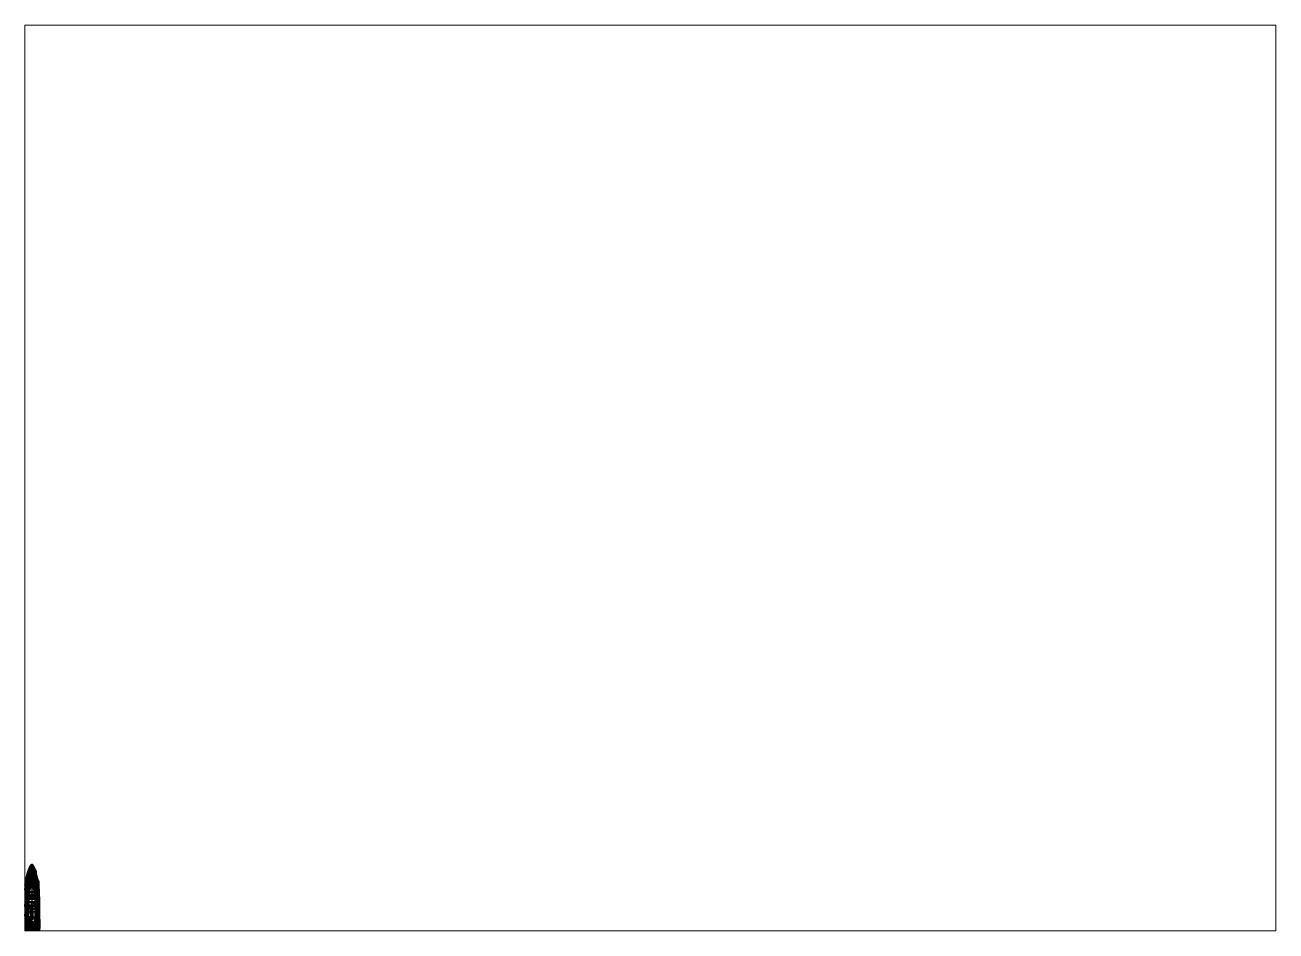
# Paper-space layout 'Layout1' of a CAD drawing. Header units: millimetres. Extents: x 28 to 251, y 20 to 181.
# The model-space entities are those that its viewports show. They can reach past a viewport. Long polylines and large blocks are cut down to what shows.
import ezdxf

# ---------------------------------------------------------------- set-up
doc = ezdxf.new("R2010")
doc.units = ezdxf.units.MM
for name, color, linetype in [('boat', 1, 'Continuous'), ('door', 3, 'Continuous'), ('door2', 3, 'Continuous'), ('h2', 7, 'Continuous')]:
    doc.layers.add(name, color=color, linetype=linetype)

msp = doc.modelspace()

# ---------------------------------------------------------------- linework, layer by layer
for points in [[(0, 17.32, 2.08), (-0.53, 16.66, 2.08), (-0.68, 16.66, 2.59), (0, 17.44, 2.42)], [(0, 17.44, 2.42), (-0.68, 16.66, 2.59), (-0.67, 16.66, 2.66), (0, 17.44, 2.57)], [(0, 17.44, 2.57), (-0.67, 16.66, 2.66), (-0.56, 16.66, 2.75), (0, 17.32, 2.75)], [(0, 17.32, 2.75), (-0.56, 16.66, 2.75), (0.56, 16.66, 2.75), (0, 17.32, 2.75)], [(0, 17.14, 1.48), (-0.35, 16.66, 1.48), (-0.53, 16.66, 2.08), (0, 17.32, 2.08)], [(0, 17.07, 1.23), (-0.25, 16.66, 1.23), (-0.35, 16.66, 1.48), (0, 17.14, 1.48)], [(0, 17.04, 1.11), (-0.21, 16.66, 1.11), (-0.25, 16.66, 1.23), (0, 17.07, 1.23)], [(0, 17.02, 1.04), (-0.17, 16.66, 1.04), (-0.21, 16.66, 1.11), (0, 17.04, 1.11)], [(0, 17, 0.97), (-0.14, 16.66, 0.97), (-0.17, 16.66, 1.04), (0, 17.02, 1.04)], [(0, 16.95, 0.84), (-0.11, 16.66, 0.84), (-0.14, 16.66, 0.97), (0, 17, 0.97)], [(0, 17.05, 2.75), (-0.03, 17.02, 2.75), (-0.02, 16.98, 3.78), (0, 17, 3.78)], [(-0.03, 17.02, 2.75), (0, 16.99, 2.75), (0, 16.96, 3.78), (-0.02, 16.98, 3.78)], [(0.02, 16.98, 3.78), (0, 17, 3.78), (-0.02, 16.98, 3.78), (0, 16.96, 3.78)], [(0.04, 17.02, 2.75), (0, 17.05, 2.75), (0, 17, 3.78), (0.02, 16.98, 3.78)], [(0, 16.99, 2.75), (0.04, 17.02, 2.75), (0.02, 16.98, 3.78), (0, 16.96, 3.78)], [(-1.65, 13.22, 1.01), (-2.01, 11.49, 0.91), (-2.22, 11.49, 1.71), (-1.8, 13.22, 1.39)], [(-1.8, 13.22, 1.39), (-2.22, 11.49, 1.71), (2.22, 11.49, 1.71), (1.8, 13.22, 1.39)], [(-1.36, 13.22, 0.76), (-1.7, 11.49, 0.65), (-2.01, 11.49, 0.91), (-1.65, 13.22, 1.01)], [(-1.12, 14.96, 1.13), (-1.65, 13.22, 1.01), (-1.8, 13.22, 1.39), (-1.42, 14.96, 1.96)], [(-1.42, 14.96, 1.96), (-1.8, 13.22, 1.39), (1.8, 13.22, 1.39), (1.42, 14.96, 1.96)], [(-1.12, 13.22, 0.46), (-1.52, 11.49, 0.46), (-1.7, 11.49, 0.65), (-1.36, 13.22, 0.76)], [(-0.84, 14.96, 0.85), (-1.36, 13.22, 0.76), (-1.65, 13.22, 1.01), (-1.12, 14.96, 1.13)], [(-0.86, 13.22), (-1.21, 11.49), (-1.52, 11.49, 0.46), (-1.12, 13.22, 0.46)], [(-0.35, 16.66, 1.48), (-1.12, 14.96, 1.13), (-1.42, 14.96, 1.96), (-0.53, 16.66, 2.08)], [(-0.53, 16.66, 2.08), (-1.42, 14.96, 1.96), (-1.41, 14.96, 2.7), (-0.68, 16.66, 2.59)], [(-1.41, 14.96, 2.7), (-1.42, 14.96, 1.96), (-1.36, 12.64, 1.19), (-1.36, 12.64, 2.7)], [(-0.56, 16.66, 2.75), (-1.41, 14.96, 2.7), (0, 14.96, 2.75), (0, 16.66, 2.75)], [(-0.68, 16.66, 2.59), (-1.41, 14.96, 2.7), (-1.41, 14.96, 2.7), (-0.67, 16.66, 2.66)], [(-0.67, 16.66, 2.66), (-1.41, 14.96, 2.7), (-1.41, 14.96, 2.7), (-0.56, 16.66, 2.75)], [(0, 12.64, 2.7), (0, 14.96, 2.75), (-1.41, 14.96, 2.7), (-1.36, 12.64, 2.7)], [(-0.63, 14.96, 0.46), (-1.12, 13.22, 0.46), (-1.36, 13.22, 0.76), (-0.84, 14.96, 0.85)], [(-0.68, 13.22, -0.39), (-0.99, 11.49, -0.39), (-1.21, 11.49), (-0.86, 13.22)], [(-0.25, 16.66, 1.23), (-0.84, 14.96, 0.85), (-1.12, 14.96, 1.13), (-0.35, 16.66, 1.48)], [(-0.47, 14.96), (-0.86, 13.22), (-1.12, 13.22, 0.46), (-0.63, 14.96, 0.46)], [(-0.47, 13.22, -0.79), (-0.75, 11.49, -0.79), (-0.99, 11.49, -0.39), (-0.68, 13.22, -0.39)], [(-0.36, 14.96, -0.39), (-0.68, 13.22, -0.39), (-0.86, 13.22), (-0.47, 14.96)], [(-0.21, 16.66, 1.11), (-0.63, 14.96, 0.46), (-0.84, 14.96, 0.85), (-0.25, 16.66, 1.23)], [(-0.17, 13.22, -1.15), (-0.37, 11.49, -1.17), (-0.75, 11.49, -0.79), (-0.47, 13.22, -0.79)], [(-0.19, 14.96, -0.79), (-0.47, 13.22, -0.79), (-0.68, 13.22, -0.39), (-0.36, 14.96, -0.39)], [(-0.17, 16.66, 1.04), (-0.47, 14.96), (-0.63, 14.96, 0.46), (-0.21, 16.66, 1.11)], [(-0.14, 16.66, 0.97), (-0.36, 14.96, -0.39), (-0.47, 14.96), (-0.17, 16.66, 1.04)], [(-0.1, 14.96, -0.94), (-0.17, 13.22, -1.15), (-0.47, 13.22, -0.79), (-0.19, 14.96, -0.79)], [(0, 13.22, -1.26), (0, 11.49, -1.41), (-0.37, 11.49, -1.17), (-0.17, 13.22, -1.15)], [(-0.11, 16.66, 0.84), (-0.19, 14.96, -0.79), (-0.36, 14.96, -0.39), (-0.14, 16.66, 0.97)], [(-0.07, 16.66, 0.62), (-0.1, 14.96, -0.94), (-0.19, 14.96, -0.79), (-0.11, 16.66, 0.84)], [(0, 14.96, -1.03), (0, 13.22, -1.26), (-0.17, 13.22, -1.15), (-0.1, 14.96, -0.94)], [(0, 16.89, 0.62), (-0.07, 16.66, 0.62), (-0.11, 16.66, 0.84), (0, 16.95, 0.84)], [(0, 16.66, -0.02), (0, 14.96, -1.03), (-0.1, 14.96, -0.94), (-0.07, 16.66, 0.62)], [(0, 16.72, 0.04), (0, 16.66, -0.02), (-0.07, 16.66, 0.62), (0, 16.89, 0.62)], [(1.36, 12.64, 2.7), (1.41, 14.96, 2.7), (0, 14.96, 2.75), (0, 12.64, 2.7)], [(1.36, 12.64, 1.19), (1.42, 14.96, 1.96), (1.41, 14.96, 2.7), (1.36, 12.64, 2.7)], [(-2.25, 9.77, 0.83), (-2.4, 8.07, 0.77), (-2.5, 8.07, 1.68), (-2.39, 9.77, 1.74)], [(-2.39, 9.77, 1.74), (-2.5, 8.07, 1.68), (2.5, 8.07, 1.68), (2.39, 9.77, 1.74)], [(-1.36, 6.54, 2.54), (-1.36, 11.71, 2.59), (-2.37, 11.71, 2.59), (-2.46, 6.54, 2.54)], [(-2.37, 11.71, 2.59), (-2.37, 11.71, 1.59), (-2.46, 6.54, 1.64), (-2.46, 6.54, 2.54)], [(-2.02, 9.77, 0.63), (-2.24, 8.07, 0.63), (-2.4, 8.07, 0.77), (-2.25, 9.77, 0.83)], [(-2.01, 11.49, 0.91), (-2.25, 9.77, 0.83), (-2.39, 9.77, 1.74), (-2.22, 11.49, 1.71)], [(-1.36, 11.71, 2.59), (-1.36, 11.71, 2.59), (-1.36, 12.64, 2.59), (-2.37, 11.71, 2.59)], [(-1.36, 12.64, 2.59), (-1.36, 12.64, 1.59), (-2.37, 11.71, 1.59), (-2.37, 11.71, 2.59)], [(-1.7, 11.49, 0.65), (-2.02, 9.77, 0.63), (-2.25, 9.77, 0.83), (-2.01, 11.49, 0.91)], [(-1.83, 9.77, 0.46), (-1.95, 8.07, 0.26), (-2.24, 8.07, 0.63), (-2.02, 9.77, 0.63)], [(-1.52, 11.49, 0.46), (-1.83, 9.77, 0.46), (-2.02, 9.77, 0.63), (-1.7, 11.49, 0.65)], [(-1.52, 9.77), (-1.8, 8.07), (-1.95, 8.07, 0.26), (-1.83, 9.77, 0.46)], [(-1.21, 11.49), (-1.52, 9.77), (-1.83, 9.77, 0.46), (-1.52, 11.49, 0.46)], [(-1, 9.77, -0.79), (-1.46, 8.07, -0.53), (-1.8, 8.07), (-1.52, 9.77)], [(-0.99, 11.49, -0.39), (-1, 9.77, -0.79), (-1.52, 9.77), (-1.21, 11.49)], [(-0.75, 9.77, -1.03), (-1.3, 8.07, -0.78), (-1.46, 8.07, -0.53), (-1, 9.77, -0.79)], [(-1.36, 12.64, 2.7), (-1.36, 12.64, 2.59), (-1.36, 6.54, 2.54), (-1.36, 6.54, 2.7)], [(1.36, 6.54, 2.7), (1.36, 12.64, 2.7), (-1.36, 12.64, 2.7), (-1.36, 6.54, 2.7)], [(-0.37, 9.77, -1.29), (-0.88, 8.07, -1.12), (-1.3, 8.07, -0.78), (-0.75, 9.77, -1.03)], [(-0.75, 11.49, -0.79), (-0.75, 9.77, -1.03), (-1, 9.77, -0.79), (-0.99, 11.49, -0.39)], [(0, 9.77, -1.45), (0, 8.07, -1.51), (-0.88, 8.07, -1.12), (-0.37, 9.77, -1.29)], [(-0.37, 11.49, -1.17), (-0.37, 9.77, -1.29), (-0.75, 9.77, -1.03), (-0.75, 11.49, -0.79)], [(0, 11.49, -1.41), (0, 9.77, -1.45), (-0.37, 9.77, -1.29), (-0.37, 11.49, -1.17)], [(1.36, 6.54, 2.54), (1.36, 12.64, 2.59), (1.36, 12.64, 2.7), (1.36, 6.54, 2.7)], [(2.37, 11.71, 2.59), (2.37, 11.71, 1.59), (1.36, 12.64, 1.59), (1.36, 12.64, 2.59)], [(2.37, 11.71, 2.59), (2.37, 11.71, 2.59), (1.36, 12.64, 2.59), (1.36, 11.71, 2.59)], [(2.46, 6.54, 2.54), (2.37, 11.71, 2.59), (1.36, 11.71, 2.59), (1.36, 6.54, 2.54)], [(2.46, 6.54, 1.64), (2.37, 11.71, 1.59), (2.37, 11.71, 2.59), (2.46, 6.54, 2.54)], [(-2.4, 8.07, 0.77), (-2.48, 6.32, 0.72), (-2.57, 6.32, 1.64), (-2.5, 8.07, 1.68)], [(-2.5, 8.07, 1.68), (-2.57, 6.32, 1.64), (2.57, 6.32, 1.64), (2.5, 8.07, 1.68)], [(-2.57, 6.32, 1.64), (-2.46, 6.54, 1.64), (-2.46, 6.54, 2.54), (-2.57, 6.32, 2.54)], [(-2.57, 6.32, 2.54), (-2.46, 6.54, 2.54), (-2.46, 6.54, 1.64), (-2.57, 6.32, 1.64)], [(-2.48, 6.32, 0.72), (-2.48, 4.62, 0.63), (-2.57, 4.62, 1.64), (-2.57, 6.32, 1.64)], [(-2.57, 6.32, 1.64), (-2.57, 4.62, 1.64), (2.57, 4.62, 1.64), (2.57, 6.32, 1.64)], [(-2.57, 4.62, 2.54), (-2.57, 6.32, 2.54), (-2.57, 6.32, 1.64), (-2.57, 4.62, 1.64)], [(-2.57, 4.62, 1.64), (-2.57, 6.32, 1.64), (-2.57, 6.32, 2.54), (-2.57, 4.62, 2.54)], [(-2.48, 4.62, 0.63), (-2.54, 2.93, 0.63), (-2.57, 2.93, 1.64), (-2.57, 4.62, 1.64)], [(-2.57, 4.62, 1.64), (-2.57, 2.93, 1.64), (2.57, 2.93, 1.64), (2.57, 4.62, 1.64)], [(-2.57, 3.75, 2.54), (-2.57, 4.62, 2.54), (-2.57, 4.62, 1.64), (-2.57, 3.75, 1.64)], [(-2.57, 3.75, 1.64), (-2.57, 4.62, 1.64), (-2.57, 4.62, 2.54), (-2.57, 3.75, 2.54)], [(-2.56, 0.68, 2.46), (-2.56, 4.62, 2.46), (-2.54, 4.62, 2.46), (-2.54, 0.68, 2.46)], [(-2.54, 0.68, 2.46), (-2.54, 4.62, 2.46), (-2.56, 4.62, 2.46), (-2.56, 0.68, 2.46)], [(-2.24, 4.62, 0.11), (-2.35, 2.93, 0.11), (-2.54, 2.93, 0.63), (-2.48, 4.62, 0.63)], [(-2.24, 8.07, 0.63), (-2.24, 6.32, 0.41), (-2.48, 6.32, 0.72), (-2.4, 8.07, 0.77)], [(-2.24, 6.32, 0.41), (-2.24, 4.62, 0.11), (-2.48, 4.62, 0.63), (-2.48, 6.32, 0.72)], [(-2.46, 6.54, 2.54), (-2.46, 6.54, 1.64), (-1.36, 6.54, 1.64), (-1.36, 6.54, 2.54)], [(-2.07, 4.62, -0.26), (-2.22, 2.93, -0.26), (-2.35, 2.93, 0.11), (-2.24, 4.62, 0.11)], [(-2.31, 4.37, 2.1), (-2.22, 4.37, 2.31), (-2.22, 4.5, 2.31), (-2.31, 4.5, 2.1)], [(-2.22, 4.37, 1.89), (-2.31, 4.37, 2.1), (-2.31, 4.5, 2.1), (-2.22, 4.5, 1.89)], [(-2.31, 4.5, 2.1), (-2.22, 4.5, 2.31), (-2.22, 4.5, 2.31), (-2.3, 4.5, 2.1)], [(-2.22, 4.5, 1.89), (-2.31, 4.5, 2.1), (-2.3, 4.5, 2.1), (-2.22, 4.5, 1.89)], [(-2.16, 4.3, 2.25), (-2.22, 4.37, 2.31), (-2.31, 4.37, 2.1), (-2.22, 4.3, 2.1)], [(-2.22, 4.3, 2.1), (-2.31, 4.37, 2.1), (-2.22, 4.37, 1.89), (-2.16, 4.3, 1.95)], [(-2.3, 4.5, 2.1), (-2.22, 4.5, 2.31), (-2.22, 6.54, 2.31), (-2.3, 6.54, 2.1)], [(-2.22, 4.5, 1.89), (-2.3, 4.5, 2.1), (-2.3, 6.54, 2.1), (-2.22, 6.54, 1.89)], [(-1.95, 8.07, 0.26), (-1.98, 6.32, -0.05), (-2.24, 6.32, 0.41), (-2.24, 8.07, 0.63)], [(-1.98, 6.32, -0.05), (-2.07, 4.62, -0.26), (-2.24, 4.62, 0.11), (-2.24, 6.32, 0.41)], [(-2.22, 4.5, 2.31), (-2.01, 4.5, 2.39), (-2.01, 6.54, 2.39), (-2.22, 6.54, 2.31)], [(-2.01, 4.5, 1.81), (-2.22, 4.5, 1.89), (-2.22, 6.54, 1.89), (-2.01, 6.54, 1.81)], [(-1.94, 4.62, -0.53), (-2.1, 2.93, -0.53), (-2.22, 2.93, -0.26), (-2.07, 4.62, -0.26)], [(-2.22, 4.37, 2.31), (-2.01, 4.37, 2.4), (-2.01, 4.5, 2.4), (-2.22, 4.5, 2.31)], [(-2.01, 4.37, 1.8), (-2.22, 4.37, 1.89), (-2.22, 4.5, 1.89), (-2.01, 4.5, 1.8)], [(-2.22, 4.5, 2.31), (-2.01, 4.5, 2.4), (-2.01, 4.5, 2.39), (-2.22, 4.5, 2.31)], [(-2.01, 4.5, 1.8), (-2.22, 4.5, 1.89), (-2.22, 4.5, 1.89), (-2.01, 4.5, 1.81)], [(-2.01, 4.3, 2.31), (-2.01, 4.37, 2.4), (-2.22, 4.37, 2.31), (-2.16, 4.3, 2.25)], [(-2.16, 4.3, 1.95), (-2.22, 4.37, 1.89), (-2.01, 4.37, 1.8), (-2.01, 4.3, 1.89)], [(-2.01, 4.26, 2.1), (-2.16, 4.3, 2.25), (-2.22, 4.3, 2.1), (-2.01, 4.26, 2.1)], [(-2.01, 4.26, 2.1), (-2.22, 4.3, 2.1), (-2.16, 4.3, 1.95), (-2.01, 4.26, 2.1)], [(-2.01, 4.26, 2.1), (-2.01, 4.3, 2.31), (-2.16, 4.3, 2.25), (-2.01, 4.26, 2.1)], [(-2.01, 4.26, 2.1), (-2.16, 4.3, 1.95), (-2.01, 4.3, 1.89), (-2.01, 4.26, 2.1)], [(-1.86, 4.62, -0.66), (-1.97, 2.93, -0.75), (-2.1, 2.93, -0.53), (-1.94, 4.62, -0.53)], [(-1.83, 6.32, -0.34), (-1.94, 4.62, -0.53), (-2.07, 4.62, -0.26), (-1.98, 6.32, -0.05)], [(-2.01, 4.5, 2.39), (-1.8, 4.5, 2.31), (-1.8, 6.54, 2.31), (-2.01, 6.54, 2.39)], [(-1.8, 4.5, 1.89), (-2.01, 4.5, 1.81), (-2.01, 6.54, 1.81), (-1.8, 6.54, 1.89)], [(-2.01, 4.37, 2.4), (-1.8, 4.37, 2.31), (-1.8, 4.5, 2.31), (-2.01, 4.5, 2.4)], [(-1.8, 4.37, 1.89), (-2.01, 4.37, 1.8), (-2.01, 4.5, 1.8), (-1.8, 4.5, 1.89)], [(-1.8, 4.5, 1.89), (-2.01, 4.5, 1.8), (-2.01, 4.5, 1.81), (-1.8, 4.5, 1.89)], [(-2.01, 4.5, 2.4), (-1.8, 4.5, 2.31), (-1.8, 4.5, 2.31), (-2.01, 4.5, 2.39)], [(-1.86, 4.3, 2.25), (-1.8, 4.37, 2.31), (-2.01, 4.37, 2.4), (-2.01, 4.3, 2.31)], [(-2.01, 4.3, 1.89), (-2.01, 4.37, 1.8), (-1.8, 4.37, 1.89), (-1.86, 4.3, 1.95)], [(-2.01, 4.26, 2.1), (-1.8, 4.3, 2.1), (-1.86, 4.3, 2.25), (-2.01, 4.26, 2.1)], [(-2.01, 4.26, 2.1), (-1.86, 4.3, 2.25), (-2.01, 4.3, 2.31), (-2.01, 4.26, 2.1)], [(-2.01, 4.26, 2.1), (-2.01, 4.3, 1.89), (-1.86, 4.3, 1.95), (-2.01, 4.26, 2.1)], [(-2.01, 4.26, 2.1), (-1.86, 4.3, 1.95), (-1.8, 4.3, 2.1), (-2.01, 4.26, 2.1)], [(-1.8, 8.07), (-1.83, 6.32, -0.34), (-1.98, 6.32, -0.05), (-1.95, 8.07, 0.26)], [(-1.63, 4.62, -0.91), (-1.69, 2.93, -0.98), (-1.97, 2.93, -0.75), (-1.86, 4.62, -0.66)], [(-1.68, 6.32, -0.59), (-1.86, 4.62, -0.66), (-1.94, 4.62, -0.53), (-1.83, 6.32, -0.34)], [(-1.44, 6.32, -0.88), (-1.63, 4.62, -0.91), (-1.86, 4.62, -0.66), (-1.68, 6.32, -0.59)], [(-1.8, 4.3, 2.1), (-1.71, 4.37, 2.1), (-1.8, 4.37, 2.31), (-1.86, 4.3, 2.25)], [(-1.86, 4.3, 1.95), (-1.8, 4.37, 1.89), (-1.71, 4.37, 2.1), (-1.8, 4.3, 2.1)], [(-1.46, 8.07, -0.53), (-1.68, 6.32, -0.59), (-1.83, 6.32, -0.34), (-1.8, 8.07)], [(-1.8, 4.5, 2.31), (-1.72, 4.5, 2.1), (-1.72, 6.54, 2.1), (-1.8, 6.54, 2.31)], [(-1.72, 4.5, 2.1), (-1.8, 4.5, 1.89), (-1.8, 6.54, 1.89), (-1.72, 6.54, 2.1)], [(-1.8, 4.37, 2.31), (-1.71, 4.37, 2.1), (-1.71, 4.5, 2.1), (-1.8, 4.5, 2.31)], [(-1.71, 4.37, 2.1), (-1.8, 4.37, 1.89), (-1.8, 4.5, 1.89), (-1.71, 4.5, 2.1)], [(-1.71, 4.5, 2.1), (-1.8, 4.5, 1.89), (-1.8, 4.5, 1.89), (-1.72, 4.5, 2.1)], [(-1.8, 4.5, 2.31), (-1.71, 4.5, 2.1), (-1.72, 4.5, 2.1), (-1.8, 4.5, 2.31)], [(-1.09, 4.62, -1.2), (-1.09, 2.93, -1.24), (-1.69, 2.93, -0.98), (-1.63, 4.62, -0.91)], [(-1.3, 8.07, -0.78), (-1.44, 6.32, -0.88), (-1.68, 6.32, -0.59), (-1.46, 8.07, -0.53)], [(-1.09, 6.32, -1.12), (-1.09, 4.62, -1.2), (-1.63, 4.62, -0.91), (-1.44, 6.32, -0.88)], [(-1.36, 7.1, 2.7), (-1.49, 7.08, 2.98), (-1.59, 6.69, 2.98), (-1.59, 6.59, 2.7)], [(-1.59, 6.59, 2.7), (-1.59, 6.69, 2.98), (-1.49, 7.08, 2.98), (-1.36, 7.1, 2.7)], [(-1.36, 7.1, 2.54), (-1.36, 7.1, 2.7), (-1.59, 6.59, 2.7), (-1.59, 6.59, 2.54)], [(-1.59, 6.59, 2.54), (-1.59, 6.59, 2.7), (-1.36, 7.1, 2.7), (-1.36, 7.1, 2.54)], [(-1.36, 7.1, 2.7), (-1.49, 7.08, 2.98), (-0.7, 7.83, 2.98), (-0.64, 7.67, 2.7)], [(-0.64, 7.67, 2.7), (-0.7, 7.83, 2.98), (-1.49, 7.08, 2.98), (-1.36, 7.1, 2.7)], [(-0.88, 8.07, -1.12), (-1.09, 6.32, -1.12), (-1.44, 6.32, -0.88), (-1.3, 8.07, -0.78)], [(-1.09, 5.59, 2.52), (-1.09, 5.59, 1.64), (-1.22, 4.52, 1.64), (-1.22, 4.52, 2.52)], [(1.22, 4.52, 2.52), (1.09, 5.59, 2.52), (-1.09, 5.59, 2.52), (-1.22, 4.52, 2.52)], [(-1.22, 4.52, 2.52), (-1.09, 5.59, 2.52), (-1.09, 5.59, 3.86), (-1.22, 4.52, 3.84)], [(-1.22, 4.52, 3.84), (-1.09, 5.59, 3.86), (-1.09, 5.59, 2.52), (-1.22, 4.52, 2.52)], [(1.22, 3.55, 3.48), (1.22, 4.52, 3.48), (-1.22, 4.52, 3.48), (-1.22, 3.55, 3.48)], [(-1.22, 4.52, 3.48), (-1.22, 4.52, 1.53), (-1.22, 3.55, 1.53), (-1.22, 3.55, 3.48)], [(1.22, 4.52, 3.48), (1.22, 4.52, 2.52), (-1.22, 4.52, 2.52), (-1.22, 4.52, 3.48)], [(0, 8.07, -1.51), (0, 6.32, -1.57), (-1.09, 6.32, -1.12), (-0.88, 8.07, -1.12)], [(-0.97, 6.54, 3.48), (-0.97, 6.54, 1.64), (-1.09, 5.59, 1.64), (-1.09, 5.59, 3.48)], [(1.09, 5.59, 3.48), (0.97, 6.54, 3.48), (-0.97, 6.54, 3.48), (-1.09, 5.59, 3.48)], [(0, 6.32, -1.57), (0, 4.62, -1.55), (-1.09, 4.62, -1.2), (-1.09, 6.32, -1.12)], [(-1.09, 5.59, 4.18), (-1.05, 5.89, 4.18), (-1.04, 5.98, 3.48), (-1.09, 5.59, 3.48)], [(-1.09, 5.59, 3.48), (-1.04, 5.98, 3.48), (-1.05, 5.89, 4.18), (-1.09, 5.59, 4.18)], [(1.05, 5.89, 4.18), (-1.05, 5.89, 4.18), (-1.09, 5.59, 4.18), (1.09, 5.59, 4.18)], [(1.09, 5.59, 4.18), (-1.09, 5.59, 4.18), (-1.05, 5.89, 4.18), (1.05, 5.89, 4.18)], [(1.09, 5.59, 2.52), (1.09, 5.59, 3.48), (-1.09, 5.59, 3.48), (-1.09, 5.59, 2.52)], [(0, 4.62, -1.55), (0, 2.93, -1.55), (-1.09, 2.93, -1.24), (-1.09, 4.62, -1.2)], [(1.05, 5.89, 4.18), (-1.05, 5.89, 4.18), (-1.04, 5.98, 3.48), (1.04, 5.98, 3.48)], [(1.04, 5.98, 3.48), (-1.04, 5.98, 3.48), (-1.05, 5.89, 4.18), (1.05, 5.89, 4.18)], [(-0.65, 6.8, 3.48), (-0.68, 6.96, 2.7), (-0.97, 6.54, 2.7), (-0.97, 6.54, 3.48)], [(0.97, 6.54, 3.48), (0.65, 6.8, 3.48), (-0.65, 6.8, 3.48), (-0.97, 6.54, 3.48)], [(-0.31, 7.85, 2.7), (-0.31, 8.09, 3.05), (-0.7, 7.83, 2.98), (-0.64, 7.67, 2.7)], [(-0.64, 7.67, 2.7), (-0.7, 7.83, 2.98), (-0.31, 8.09, 3.05), (-0.31, 7.85, 2.7)], [(-0.31, 6.96, 3.48), (-0.31, 7.13, 2.7), (-0.68, 6.96, 2.7), (-0.65, 6.8, 3.48)], [(0.65, 6.8, 3.48), (0.31, 6.96, 3.48), (-0.31, 6.96, 3.48), (-0.65, 6.8, 3.48)], [(-0.37, 4.32, 4.12), (-0.36, 4.29, 4.13), (-0.51, 4.29, 4.49), (-0.52, 4.32, 4.49)], [(-0.35, 4.32, 4.14), (-0.37, 4.32, 4.12), (-0.52, 4.32, 4.49), (-0.49, 4.32, 4.49)], [(-0.52, 4.32, 4.49), (-0.51, 4.29, 4.49), (-0.36, 4.29, 4.85), (-0.37, 4.32, 4.86)], [(-0.49, 4.32, 4.49), (-0.52, 4.32, 4.49), (-0.37, 4.32, 4.86), (-0.35, 4.32, 4.84)], [(-0.36, 4.29, 4.13), (-0.35, 4.32, 4.14), (-0.49, 4.32, 4.49), (-0.51, 4.29, 4.49)], [(-0.51, 4.29, 4.49), (-0.49, 4.32, 4.49), (-0.35, 4.32, 4.84), (-0.36, 4.29, 4.85)], [(0, 4.32, 3.97), (0, 4.29, 3.98), (-0.36, 4.29, 4.13), (-0.37, 4.32, 4.12)], [(0, 4.32, 4), (0, 4.32, 3.97), (-0.37, 4.32, 4.12), (-0.35, 4.32, 4.14)], [(-0.37, 4.32, 4.86), (-0.36, 4.29, 4.85), (0, 4.29, 4.99), (0, 4.32, 5.01)], [(-0.35, 4.32, 4.84), (-0.37, 4.32, 4.86), (0, 4.32, 5.01), (0, 4.32, 4.98)], [(0, 4.29, 3.98), (0, 4.32, 4), (-0.35, 4.32, 4.14), (-0.36, 4.29, 4.13)], [(-0.36, 4.29, 4.85), (-0.35, 4.32, 4.84), (0, 4.32, 4.98), (0, 4.29, 4.99)], [(0.31, 7.85, 2.7), (0.31, 8.09, 3.05), (-0.31, 8.09, 3.05), (-0.31, 7.85, 2.7)], [(-0.31, 7.85, 2.7), (-0.31, 8.09, 3.05), (0.31, 8.09, 3.05), (0.31, 7.85, 2.7)], [(0.31, 6.96, 3.48), (0.31, 7.13, 2.7), (-0.31, 7.13, 2.7), (-0.31, 6.96, 3.48)], [(-0.04, 6.66, 3.7), (-0.02, 6.66, 3.73), (-0.03, 6.73, 3.76), (-0.07, 6.73, 3.7)], [(-0.02, 6.66, 3.67), (-0.04, 6.66, 3.7), (-0.07, 6.73, 3.7), (-0.03, 6.73, 3.64)], [(-0.03, 6.73, 3.76), (0.04, 6.73, 3.76), (0.07, 6.73, 3.7), (-0.07, 6.73, 3.7)], [(-0.07, 6.73, 3.7), (0.07, 6.73, 3.7), (0.04, 6.73, 3.64), (-0.03, 6.73, 3.64)], [(-0.04, 6.27, 3.7), (-0.02, 6.27, 3.73), (-0.02, 6.66, 3.73), (-0.04, 6.66, 3.7)], [(-0.02, 6.27, 3.67), (-0.04, 6.27, 3.7), (-0.04, 6.66, 3.7), (-0.02, 6.66, 3.67)], [(-0.04, 6.27, 3.7), (0.04, 6.27, 3.7), (0.02, 6.27, 3.73), (-0.02, 6.27, 3.73)], [(-0.02, 6.27, 3.67), (0.02, 6.27, 3.67), (0.04, 6.27, 3.7), (-0.04, 6.27, 3.7)], [(-0.02, 6.66, 3.73), (0.02, 6.66, 3.73), (0.04, 6.73, 3.76), (-0.03, 6.73, 3.76)], [(0.02, 6.66, 3.67), (-0.02, 6.66, 3.67), (-0.03, 6.73, 3.64), (0.04, 6.73, 3.64)], [(-0.02, 6.27, 3.73), (0.02, 6.27, 3.73), (0.02, 6.66, 3.73), (-0.02, 6.66, 3.73)], [(0.02, 6.27, 3.67), (-0.02, 6.27, 3.67), (-0.02, 6.66, 3.67), (0.02, 6.66, 3.67)], [(0.01, 4.67, 4.12), (-0.02, 4.67, 4.13), (-0.02, 4.81, 4.49), (0.01, 4.83, 4.49)], [(0.01, 4.83, 4.49), (-0.02, 4.81, 4.49), (-0.02, 4.67, 4.85), (0.01, 4.67, 4.86)], [(-0.02, 4.67, 4.13), (0.01, 4.66, 4.14), (0.01, 4.8, 4.49), (-0.02, 4.81, 4.49)], [(-0.02, 4.81, 4.49), (0.01, 4.8, 4.49), (0.01, 4.66, 4.84), (-0.02, 4.67, 4.85)], [(0.01, 4.31, 3.97), (-0.02, 4.31, 3.98), (-0.02, 4.67, 4.13), (0.01, 4.67, 4.12)], [(-0.02, 4.31, 3.98), (0.01, 4.31, 4), (0.01, 4.66, 4.14), (-0.02, 4.67, 4.13)], [(0.01, 4.67, 4.86), (-0.02, 4.67, 4.85), (-0.02, 4.31, 4.99), (0.01, 4.31, 5.01)], [(-0.02, 4.67, 4.85), (0.01, 4.66, 4.84), (0.01, 4.31, 4.98), (-0.02, 4.31, 4.99)], [(0.01, 4.32, 3.48), (-0.02, 4.31, 3.48), (-0.02, 4.31, 3.99), (0.01, 4.32, 4)], [(0.01, 3.94, 4.12), (-0.02, 3.95, 4.13), (-0.02, 4.31, 3.98), (0.01, 4.31, 3.97)], [(-0.02, 3.95, 4.13), (0.01, 3.96, 4.14), (0.01, 4.31, 4), (-0.02, 4.31, 3.98)], [(-0.02, 4.31, 3.48), (0.01, 4.29, 3.48), (0.01, 4.29, 3.99), (-0.02, 4.31, 3.99)], [(0.01, 4.31, 5.01), (-0.02, 4.31, 4.99), (-0.02, 3.95, 4.85), (0.01, 3.94, 4.86)], [(-0.02, 4.31, 4.99), (0.01, 4.31, 4.98), (0.01, 3.96, 4.84), (-0.02, 3.95, 4.85)], [(0, 6.28, 3.48), (0, 6.43, 3.48), (0, 6.43, 3.88), (0, 6.28, 3.88)], [(0, 6.28, 3.88), (0, 6.43, 3.88), (0, 6.43, 3.48), (0, 6.28, 3.48)], [(0.37, 4.32, 4.12), (0.36, 4.29, 4.13), (0, 4.29, 3.98), (0, 4.32, 3.97)], [(0.35, 4.32, 4.14), (0.37, 4.32, 4.12), (0, 4.32, 3.97), (0, 4.32, 4)], [(0.36, 4.29, 4.13), (0.35, 4.32, 4.14), (0, 4.32, 4), (0, 4.29, 3.98)], [(0, 4.32, 5.01), (0, 4.29, 4.99), (0.36, 4.29, 4.85), (0.37, 4.32, 4.86)], [(0, 4.32, 4.98), (0, 4.32, 5.01), (0.37, 4.32, 4.86), (0.35, 4.32, 4.84)], [(0, 4.29, 4.99), (0, 4.32, 4.98), (0.35, 4.32, 4.84), (0.36, 4.29, 4.85)], [(0.01, 4.66, 4.14), (0.01, 4.67, 4.12), (0.01, 4.83, 4.49), (0.01, 4.8, 4.49)], [(0.01, 4.8, 4.49), (0.01, 4.83, 4.49), (0.01, 4.67, 4.86), (0.01, 4.66, 4.84)], [(0.01, 4.31, 4), (0.01, 4.31, 3.97), (0.01, 4.67, 4.12), (0.01, 4.66, 4.14)], [(0.01, 4.66, 4.84), (0.01, 4.67, 4.86), (0.01, 4.31, 5.01), (0.01, 4.31, 4.98)], [(0.01, 4.29, 3.48), (0.01, 4.32, 3.48), (0.01, 4.32, 4), (0.01, 4.29, 3.99)], [(0.01, 3.96, 4.14), (0.01, 3.94, 4.12), (0.01, 4.31, 3.97), (0.01, 4.31, 4)], [(0.01, 4.31, 4.98), (0.01, 4.31, 5.01), (0.01, 3.94, 4.86), (0.01, 3.96, 4.84)], [(0.02, 6.66, 3.73), (0.04, 6.66, 3.7), (0.07, 6.73, 3.7), (0.04, 6.73, 3.76)], [(0.04, 6.66, 3.7), (0.02, 6.66, 3.67), (0.04, 6.73, 3.64), (0.07, 6.73, 3.7)], [(0.02, 6.27, 3.73), (0.04, 6.27, 3.7), (0.04, 6.66, 3.7), (0.02, 6.66, 3.73)], [(0.04, 6.27, 3.7), (0.02, 6.27, 3.67), (0.02, 6.66, 3.67), (0.04, 6.66, 3.7)], [(0.64, 7.67, 2.7), (0.7, 7.83, 2.98), (0.31, 8.09, 3.05), (0.31, 7.85, 2.7)], [(0.31, 7.85, 2.7), (0.31, 8.09, 3.05), (0.7, 7.83, 2.98), (0.64, 7.67, 2.7)], [(0.68, 6.96, 2.7), (0.31, 7.13, 2.7), (0.31, 6.96, 3.48), (0.65, 6.8, 3.48)], [(0.49, 4.32, 4.49), (0.52, 4.32, 4.49), (0.37, 4.32, 4.12), (0.35, 4.32, 4.14)], [(0.5, 4.29, 4.49), (0.49, 4.32, 4.49), (0.35, 4.32, 4.14), (0.36, 4.29, 4.13)], [(0.35, 4.32, 4.84), (0.37, 4.32, 4.86), (0.52, 4.32, 4.49), (0.49, 4.32, 4.49)], [(0.36, 4.29, 4.85), (0.35, 4.32, 4.84), (0.49, 4.32, 4.49), (0.5, 4.29, 4.49)], [(0.52, 4.32, 4.49), (0.5, 4.29, 4.49), (0.36, 4.29, 4.13), (0.37, 4.32, 4.12)], [(0.37, 4.32, 4.86), (0.36, 4.29, 4.85), (0.5, 4.29, 4.49), (0.52, 4.32, 4.49)], [(1.36, 7.1, 2.7), (1.49, 7.08, 2.98), (0.7, 7.83, 2.98), (0.64, 7.67, 2.7)], [(0.64, 7.67, 2.7), (0.7, 7.83, 2.98), (1.49, 7.08, 2.98), (1.36, 7.1, 2.7)], [(0.97, 6.54, 2.7), (0.68, 6.96, 2.7), (0.65, 6.8, 3.48), (0.97, 6.54, 3.48)], [(1.09, 5.59, 1.64), (0.97, 6.54, 1.64), (0.97, 6.54, 3.48), (1.09, 5.59, 3.48)], [(1.09, 5.59, 3.48), (1.04, 5.98, 3.48), (1.05, 5.89, 4.18), (1.09, 5.59, 4.18)], [(1.09, 5.59, 4.18), (1.05, 5.89, 4.18), (1.04, 5.98, 3.48), (1.09, 5.59, 3.48)], [(1.22, 4.52, 1.64), (1.09, 5.59, 1.64), (1.09, 5.59, 2.52), (1.22, 4.52, 2.52)], [(1.22, 4.52, 2.52), (1.09, 5.59, 2.52), (1.09, 5.59, 3.86), (1.22, 4.52, 3.84)], [(1.22, 4.52, 3.84), (1.09, 5.59, 3.86), (1.09, 5.59, 2.52), (1.22, 4.52, 2.52)], [(1.22, 3.55, 1.53), (1.22, 4.52, 1.53), (1.22, 4.52, 3.48), (1.22, 3.55, 3.48)], [(1.36, 7.1, 2.7), (1.49, 7.08, 2.98), (1.59, 6.69, 2.98), (1.59, 6.59, 2.7)], [(1.59, 6.59, 2.7), (1.59, 6.69, 2.98), (1.49, 7.08, 2.98), (1.36, 7.1, 2.7)], [(1.59, 6.59, 2.54), (1.59, 6.59, 2.7), (1.36, 7.1, 2.7), (1.36, 7.1, 2.54)], [(1.36, 7.1, 2.54), (1.36, 7.1, 2.7), (1.59, 6.59, 2.7), (1.59, 6.59, 2.54)], [(1.36, 6.54, 2.54), (1.36, 6.54, 1.64), (2.46, 6.54, 1.64), (2.46, 6.54, 2.54)], [(1.8, 4.5, 1.89), (1.71, 4.5, 2.1), (1.72, 4.5, 2.1), (1.8, 4.5, 1.89)], [(1.71, 4.5, 2.1), (1.8, 4.5, 2.31), (1.8, 4.5, 2.31), (1.72, 4.5, 2.1)], [(1.8, 4.37, 1.89), (1.71, 4.37, 2.1), (1.71, 4.5, 2.1), (1.8, 4.5, 1.89)], [(1.71, 4.37, 2.1), (1.8, 4.37, 2.31), (1.8, 4.5, 2.31), (1.71, 4.5, 2.1)], [(1.8, 4.3, 2.1), (1.71, 4.37, 2.1), (1.8, 4.37, 1.89), (1.86, 4.3, 1.95)], [(1.86, 4.3, 2.25), (1.8, 4.37, 2.31), (1.71, 4.37, 2.1), (1.8, 4.3, 2.1)], [(1.8, 4.5, 1.89), (1.72, 4.5, 2.1), (1.72, 6.54, 2.1), (1.8, 6.54, 1.89)], [(1.72, 4.5, 2.1), (1.8, 4.5, 2.31), (1.8, 6.54, 2.31), (1.72, 6.54, 2.1)], [(2.01, 4.5, 1.81), (1.8, 4.5, 1.89), (1.8, 6.54, 1.89), (2.01, 6.54, 1.81)], [(1.8, 4.5, 2.31), (2.01, 4.5, 2.39), (2.01, 6.54, 2.39), (1.8, 6.54, 2.31)], [(2.01, 4.5, 1.8), (1.8, 4.5, 1.89), (1.8, 4.5, 1.89), (2.01, 4.5, 1.81)], [(2.01, 4.37, 1.8), (1.8, 4.37, 1.89), (1.8, 4.5, 1.89), (2.01, 4.5, 1.8)], [(1.8, 4.5, 2.31), (2.01, 4.5, 2.4), (2.01, 4.5, 2.39), (1.8, 4.5, 2.31)], [(1.8, 4.37, 2.31), (2.01, 4.37, 2.4), (2.01, 4.5, 2.4), (1.8, 4.5, 2.31)], [(1.86, 4.3, 1.95), (1.8, 4.37, 1.89), (2.01, 4.37, 1.8), (2.01, 4.3, 1.89)], [(2.01, 4.3, 2.31), (2.01, 4.37, 2.4), (1.8, 4.37, 2.31), (1.86, 4.3, 2.25)], [(2.01, 4.26, 2.1), (1.8, 4.3, 2.1), (1.86, 4.3, 1.95), (2.01, 4.26, 2.1)], [(2.01, 4.26, 2.1), (1.86, 4.3, 2.25), (1.8, 4.3, 2.1), (2.01, 4.26, 2.1)], [(2.01, 4.26, 2.1), (1.86, 4.3, 1.95), (2.01, 4.3, 1.89), (2.01, 4.26, 2.1)], [(2.01, 4.26, 2.1), (2.01, 4.3, 2.31), (1.86, 4.3, 2.25), (2.01, 4.26, 2.1)], [(2.22, 4.5, 1.89), (2.01, 4.5, 1.81), (2.01, 6.54, 1.81), (2.22, 6.54, 1.89)], [(2.01, 4.5, 2.39), (2.22, 4.5, 2.31), (2.22, 6.54, 2.31), (2.01, 6.54, 2.39)], [(2.22, 4.5, 1.89), (2.01, 4.5, 1.8), (2.01, 4.5, 1.81), (2.22, 4.5, 1.89)], [(2.22, 4.37, 1.89), (2.01, 4.37, 1.8), (2.01, 4.5, 1.8), (2.22, 4.5, 1.89)], [(2.01, 4.5, 2.4), (2.22, 4.5, 2.31), (2.22, 4.5, 2.31), (2.01, 4.5, 2.39)], [(2.01, 4.37, 2.4), (2.22, 4.37, 2.31), (2.22, 4.5, 2.31), (2.01, 4.5, 2.4)], [(2.01, 4.3, 1.89), (2.01, 4.37, 1.8), (2.22, 4.37, 1.89), (2.16, 4.3, 1.95)], [(2.16, 4.3, 2.25), (2.22, 4.37, 2.31), (2.01, 4.37, 2.4), (2.01, 4.3, 2.31)], [(2.01, 4.26, 2.1), (2.16, 4.3, 1.95), (2.22, 4.3, 2.1), (2.01, 4.26, 2.1)], [(2.01, 4.26, 2.1), (2.01, 4.3, 1.89), (2.16, 4.3, 1.95), (2.01, 4.26, 2.1)], [(2.01, 4.26, 2.1), (2.16, 4.3, 2.25), (2.01, 4.3, 2.31), (2.01, 4.26, 2.1)], [(2.01, 4.26, 2.1), (2.22, 4.3, 2.1), (2.16, 4.3, 2.25), (2.01, 4.26, 2.1)], [(2.16, 4.3, 1.95), (2.22, 4.37, 1.89), (2.31, 4.37, 2.1), (2.22, 4.3, 2.1)], [(2.22, 4.3, 2.1), (2.31, 4.37, 2.1), (2.22, 4.37, 2.31), (2.16, 4.3, 2.25)], [(2.3, 4.5, 2.1), (2.22, 4.5, 1.89), (2.22, 6.54, 1.89), (2.3, 6.54, 2.1)], [(2.22, 4.5, 2.31), (2.3, 4.5, 2.1), (2.3, 6.54, 2.1), (2.22, 6.54, 2.31)], [(2.22, 4.5, 2.31), (2.31, 4.5, 2.1), (2.3, 4.5, 2.1), (2.22, 4.5, 2.31)], [(2.31, 4.5, 2.1), (2.22, 4.5, 1.89), (2.22, 4.5, 1.89), (2.3, 4.5, 2.1)], [(2.31, 4.37, 2.1), (2.22, 4.37, 1.89), (2.22, 4.5, 1.89), (2.31, 4.5, 2.1)], [(2.22, 4.37, 2.31), (2.31, 4.37, 2.1), (2.31, 4.5, 2.1), (2.22, 4.5, 2.31)], [(2.57, 6.32, 1.64), (2.46, 6.54, 1.64), (2.46, 6.54, 2.54), (2.57, 6.32, 2.54)], [(2.57, 6.32, 2.54), (2.46, 6.54, 2.54), (2.46, 6.54, 1.64), (2.57, 6.32, 1.64)], [(2.54, 0.68, 2.46), (2.54, 4.62, 2.46), (2.56, 4.62, 2.46), (2.56, 0.68, 2.46)], [(2.56, 0.68, 2.46), (2.56, 4.62, 2.46), (2.54, 4.62, 2.46), (2.54, 0.68, 2.46)], [(2.57, 4.62, 1.64), (2.57, 6.32, 1.64), (2.57, 6.32, 2.54), (2.57, 4.62, 2.54)], [(2.57, 4.62, 2.54), (2.57, 6.32, 2.54), (2.57, 6.32, 1.64), (2.57, 4.62, 1.64)], [(2.57, 3.75, 1.64), (2.57, 4.62, 1.64), (2.57, 4.62, 2.54), (2.57, 3.75, 2.54)], [(2.57, 3.75, 2.54), (2.57, 4.62, 2.54), (2.57, 4.62, 1.64), (2.57, 3.75, 1.64)], [(-2.54, 2.93, 0.63), (-2.54, 1.25, 0.5), (-2.57, 1.25, 1.64), (-2.57, 2.93, 1.64)], [(-2.57, 2.93, 1.64), (-2.57, 1.25, 1.64), (2.57, 1.25, 1.64), (2.57, 2.93, 1.64)], [(-2.45, 1.25, 0.11), (-2.5, -0.43, 0.11), (-2.57, -0.43, 0.5), (-2.54, 1.25, 0.5)], [(-2.54, 1.25, 0.5), (-2.57, -0.43, 0.5), (-2.57, -0.43, 1.64), (-2.57, 1.25, 1.64)], [(-2.57, 1.25, 1.64), (-2.57, -0.43, 1.64), (2.57, -0.43, 1.64), (2.57, 1.25, 1.64)], [(-2.56, 2.75, 2.46), (-2.56, 2.77, 2.46), (-2.56, 2.77, 1.64), (-2.56, 2.75, 1.64)], [(-2.56, 2.77, 2.46), (-2.54, 2.76, 2.46), (-2.54, 2.76, 1.64), (-2.56, 2.77, 1.64)], [(-2.54, 2.76, 2.46), (-2.56, 2.75, 2.46), (-2.56, 2.75, 1.64), (-2.54, 2.76, 1.64)], [(-2.56, 1.75, 2.46), (-2.54, 1.74, 2.46), (-2.54, 1.74, 1.64), (-2.56, 1.75, 1.64)], [(-2.56, 1.73, 2.46), (-2.56, 1.75, 2.46), (-2.56, 1.75, 1.64), (-2.56, 1.73, 1.64)], [(-2.54, 1.74, 2.46), (-2.56, 1.73, 2.46), (-2.56, 1.73, 1.64), (-2.54, 1.74, 1.64)], [(-2.56, 0.69, 2.46), (-2.54, 0.68, 2.46), (-2.54, 0.68, 1.64), (-2.56, 0.69, 1.64)], [(-2.56, 0.67, 2.46), (-2.56, 0.69, 2.46), (-2.56, 0.69, 1.64), (-2.56, 0.67, 1.64)], [(-2.54, 0.68, 2.46), (-2.56, 0.67, 2.46), (-2.56, 0.67, 1.64), (-2.54, 0.68, 1.64)], [(-2.53, -0.38, 2.43), (-2.54, 0.68, 2.46), (-2.56, 0.68, 2.46), (-2.55, -0.38, 2.43)], [(-2.55, -0.38, 2.43), (-2.56, 0.68, 2.46), (-2.54, 0.68, 2.46), (-2.53, -0.38, 2.43)], [(-2.35, 2.93, 0.11), (-2.45, 1.25, 0.11), (-2.54, 1.25, 0.5), (-2.54, 2.93, 0.63)], [(-2.33, 1.25, -0.29), (-2.43, -0.43, -0.29), (-2.5, -0.43, 0.11), (-2.45, 1.25, 0.11)], [(-2.22, 2.93, -0.26), (-2.33, 1.25, -0.29), (-2.45, 1.25, 0.11), (-2.35, 2.93, 0.11)], [(-2.24, 1.25, -0.53), (-2.35, -0.43, -0.53), (-2.43, -0.43, -0.29), (-2.33, 1.25, -0.29)], [(-2.05, 1.25, -0.8), (-2.11, -0.43, -0.84), (-2.35, -0.43, -0.53), (-2.24, 1.25, -0.53)], [(-2.1, 2.93, -0.53), (-2.24, 1.25, -0.53), (-2.33, 1.25, -0.29), (-2.22, 2.93, -0.26)], [(-1.7, 2.78, 1.58), (-1.7, 2.78, 1.72), (-2.33, 2.78, 1.72), (-2.33, 2.78, 1.58)], [(-2.33, 2.78, 1.58), (-2.33, 2.78, 1.72), (-1.7, 2.78, 1.72), (-1.7, 2.78, 1.58)], [(-2.33, 1.41, 1.58), (-2.33, 1.41, 1.72), (-1.7, 1.41, 1.72), (-1.7, 1.41, 1.58)], [(-1.7, 1.41, 1.58), (-1.7, 1.41, 1.72), (-2.33, 1.41, 1.72), (-2.33, 1.41, 1.58)], [(-1.7, 0.09, 1.58), (-1.7, 0.09, 1.72), (-2.33, 0.09, 1.72), (-2.33, 0.09, 1.58)], [(-2.33, 0.09, 1.58), (-2.33, 0.09, 1.72), (-1.7, 0.09, 1.72), (-1.7, 0.09, 1.58)], [(-2.21, 1.25, 1.68), (-2.25, 1.25, 1.72), (-2.2, 1.39, 1.72), (-2.16, 1.37, 1.68)], [(-2.25, 1.25, 1.72), (-2.21, 1.25, 1.76), (-2.16, 1.37, 1.76), (-2.2, 1.39, 1.72)], [(-2.21, 1.02, 1.68), (-2.25, 1.02, 1.72), (-2.25, 1.25, 1.72), (-2.21, 1.25, 1.68)], [(-2.25, 1.02, 1.72), (-2.21, 1.02, 1.76), (-2.21, 1.25, 1.76), (-2.25, 1.25, 1.72)], [(-2.16, 0.93, 1.68), (-2.2, 0.89, 1.72), (-2.25, 1.02, 1.72), (-2.21, 1.02, 1.68)], [(-2.2, 0.89, 1.72), (-2.16, 0.93, 1.76), (-2.21, 1.02, 1.76), (-2.25, 1.02, 1.72)], [(-1.97, 2.93, -0.75), (-2.05, 1.25, -0.8), (-2.24, 1.25, -0.53), (-2.1, 2.93, -0.53)], [(-2.21, 1.25, 1.76), (-2.17, 1.25, 1.72), (-2.12, 1.35, 1.72), (-2.16, 1.37, 1.76)], [(-2.17, 1.25, 1.72), (-2.21, 1.25, 1.68), (-2.16, 1.37, 1.68), (-2.12, 1.35, 1.72)], [(-2.21, 1.02, 1.76), (-2.17, 1.02, 1.72), (-2.17, 1.25, 1.72), (-2.21, 1.25, 1.76)], [(-2.17, 1.02, 1.72), (-2.21, 1.02, 1.68), (-2.21, 1.25, 1.68), (-2.17, 1.25, 1.72)], [(-2.16, 0.93, 1.76), (-2.12, 0.95, 1.72), (-2.17, 1.02, 1.72), (-2.21, 1.02, 1.76)], [(-2.12, 0.95, 1.72), (-2.16, 0.93, 1.68), (-2.21, 1.02, 1.68), (-2.17, 1.02, 1.72)], [(-2.16, 1.37, 1.68), (-2.2, 1.39, 1.72), (-2.2, 2.82, 1.72), (-2.16, 2.82, 1.68)], [(-2.2, 1.39, 1.72), (-2.16, 1.37, 1.76), (-2.16, 2.82, 1.76), (-2.2, 2.82, 1.72)], [(-2.2, 2.82, 1.72), (-2.16, 2.82, 1.76), (-2.12, 2.82, 1.72), (-2.16, 2.82, 1.68)], [(-2.16, 0.06, 1.68), (-2.2, 0.06, 1.72), (-2.2, 0.89, 1.72), (-2.16, 0.93, 1.68)], [(-2.2, 0.06, 1.72), (-2.16, 0.06, 1.76), (-2.16, 0.93, 1.76), (-2.2, 0.89, 1.72)], [(-2.16, 0.06, 1.68), (-2.12, 0.06, 1.72), (-2.16, 0.06, 1.76), (-2.2, 0.06, 1.72)], [(-2.16, 1.37, 1.76), (-2.12, 1.35, 1.72), (-2.12, 2.82, 1.72), (-2.16, 2.82, 1.76)], [(-2.12, 1.35, 1.72), (-2.16, 1.37, 1.68), (-2.16, 2.82, 1.68), (-2.12, 2.82, 1.72)], [(-2.16, 0.06, 1.76), (-2.12, 0.06, 1.72), (-2.12, 0.95, 1.72), (-2.16, 0.93, 1.76)], [(-2.12, 0.06, 1.72), (-2.16, 0.06, 1.68), (-2.16, 0.93, 1.68), (-2.12, 0.95, 1.72)], [(-1.69, 1.25, -1.04), (-1.69, -0.43, -1.09), (-2.11, -0.43, -0.84), (-2.05, 1.25, -0.8)], [(-1.69, 2.93, -0.98), (-1.69, 1.25, -1.04), (-2.05, 1.25, -0.8), (-1.97, 2.93, -0.75)], [(-1.9, 1.35, 1.72), (-1.86, 1.37, 1.76), (-1.86, 2.82, 1.76), (-1.9, 2.82, 1.72)], [(-1.86, 1.37, 1.68), (-1.9, 1.35, 1.72), (-1.9, 2.82, 1.72), (-1.86, 2.82, 1.68)], [(-1.82, 2.82, 1.72), (-1.86, 2.82, 1.68), (-1.9, 2.82, 1.72), (-1.86, 2.82, 1.76)], [(-1.85, 1.25, 1.72), (-1.81, 1.25, 1.76), (-1.86, 1.37, 1.76), (-1.9, 1.35, 1.72)], [(-1.81, 1.25, 1.68), (-1.85, 1.25, 1.72), (-1.9, 1.35, 1.72), (-1.86, 1.37, 1.68)], [(-1.9, 0.95, 1.72), (-1.86, 0.93, 1.76), (-1.81, 1.02, 1.76), (-1.85, 1.02, 1.72)], [(-1.86, 0.93, 1.68), (-1.9, 0.95, 1.72), (-1.85, 1.02, 1.72), (-1.81, 1.02, 1.68)], [(-1.9, 0.06, 1.72), (-1.86, 0.06, 1.76), (-1.86, 0.93, 1.76), (-1.9, 0.95, 1.72)], [(-1.86, 0.06, 1.68), (-1.9, 0.06, 1.72), (-1.9, 0.95, 1.72), (-1.86, 0.93, 1.68)], [(-1.86, 0.06, 1.76), (-1.9, 0.06, 1.72), (-1.86, 0.06, 1.68), (-1.82, 0.06, 1.72)], [(-1.82, 1.39, 1.72), (-1.86, 1.37, 1.68), (-1.86, 2.82, 1.68), (-1.82, 2.82, 1.72)], [(-1.86, 1.37, 1.76), (-1.82, 1.39, 1.72), (-1.82, 2.82, 1.72), (-1.86, 2.82, 1.76)], [(-1.77, 1.25, 1.72), (-1.81, 1.25, 1.68), (-1.86, 1.37, 1.68), (-1.82, 1.39, 1.72)], [(-1.81, 1.25, 1.76), (-1.77, 1.25, 1.72), (-1.82, 1.39, 1.72), (-1.86, 1.37, 1.76)], [(-1.82, 0.89, 1.72), (-1.86, 0.93, 1.68), (-1.81, 1.02, 1.68), (-1.77, 1.02, 1.72)], [(-1.86, 0.93, 1.76), (-1.82, 0.89, 1.72), (-1.77, 1.02, 1.72), (-1.81, 1.02, 1.76)], [(-1.82, 0.06, 1.72), (-1.86, 0.06, 1.68), (-1.86, 0.93, 1.68), (-1.82, 0.89, 1.72)], [(-1.86, 0.06, 1.76), (-1.82, 0.06, 1.72), (-1.82, 0.89, 1.72), (-1.86, 0.93, 1.76)], [(-1.85, 1.02, 1.72), (-1.81, 1.02, 1.76), (-1.81, 1.25, 1.76), (-1.85, 1.25, 1.72)], [(-1.81, 1.02, 1.68), (-1.85, 1.02, 1.72), (-1.85, 1.25, 1.72), (-1.81, 1.25, 1.68)], [(-1.77, 1.02, 1.72), (-1.81, 1.02, 1.68), (-1.81, 1.25, 1.68), (-1.77, 1.25, 1.72)], [(-1.81, 1.02, 1.76), (-1.77, 1.02, 1.72), (-1.77, 1.25, 1.72), (-1.81, 1.25, 1.76)], [(-1.09, 2.93, -1.24), (-1.09, 1.25, -1.27), (-1.69, 1.25, -1.04), (-1.69, 2.93, -0.98)], [(-1.09, 1.25, -1.27), (-1.12, -0.43, -1.27), (-1.69, -0.43, -1.09), (-1.69, 1.25, -1.04)], [(-1.44, 3.74, 3.8), (-1.52, 3.7, 3.67), (-1.52, 3.25, 3.67), (-1.44, 3.33, 3.8)], [(-1.22, 3.7, 3.67), (-1.52, 3.7, 3.67), (-1.44, 3.74, 3.8), (-1.29, 3.74, 3.8)], [(-1.52, 3.7, 3.67), (-1.44, 3.67, 3.54), (-1.44, 3.33, 3.54), (-1.52, 3.25, 3.67)], [(-1.29, 3.67, 3.54), (-1.44, 3.67, 3.54), (-1.52, 3.7, 3.67), (-1.22, 3.7, 3.67)], [(-1.09, 3.25, 3.67), (-0.96, 3.33, 3.8), (-1.44, 3.33, 3.8), (-1.52, 3.25, 3.67)], [(-1.22, 3.33, 3.54), (-1.09, 3.25, 3.67), (-1.52, 3.25, 3.67), (-1.44, 3.33, 3.54)], [(-1.29, 3.74, 3.8), (-1.44, 3.74, 3.8), (-1.44, 3.33, 3.8), (-1.29, 3.48, 3.8)], [(-1.44, 3.67, 3.54), (-1.29, 3.67, 3.54), (-1.29, 3.48, 3.54), (-1.44, 3.33, 3.54)], [(-0.96, 3.33, 3.8), (-0.96, 3.48, 3.8), (-1.29, 3.48, 3.8), (-1.44, 3.33, 3.8)], [(-1.22, 3.48, 3.54), (-1.22, 3.33, 3.54), (-1.44, 3.33, 3.54), (-1.29, 3.48, 3.54)], [(-1.22, 3.7, 3.67), (-1.29, 3.74, 3.8), (-1.29, 3.48, 3.8), (-1.22, 3.55, 3.67)], [(-1.29, 3.67, 3.54), (-1.22, 3.7, 3.67), (-1.22, 3.55, 3.67), (-1.29, 3.48, 3.54)], [(-0.96, 3.48, 3.8), (-1.09, 3.55, 3.67), (-1.22, 3.55, 3.67), (-1.29, 3.48, 3.8)], [(-1.09, 3.55, 3.67), (-1.22, 3.48, 3.54), (-1.29, 3.48, 3.54), (-1.22, 3.55, 3.67)], [(-1.22, 3.55, 1.87), (-1.22, 3.55, 1.53), (-1.22, -7.79, 1.53), (-1.22, -7.79, 1.75)], [(1.22, -7.79, 1.75), (1.22, 3.55, 1.87), (-1.22, 3.55, 1.87), (-1.22, -7.79, 1.75)], [(-1.22, 3.55, 3.48), (-1.22, 3.55, 1.87), (1.22, 3.55, 1.87), (1.22, 3.55, 3.48)], [(-1.22, 3.48, 3.54), (-1.09, 3.55, 3.67), (-1.09, 3.55, 1.64), (-1.22, 3.48, 1.64)], [(-1.22, 3.33, 3.54), (-1.22, 3.48, 3.54), (-1.22, 3.48, 1.64), (-1.22, 3.33, 1.64)], [(-1.09, 3.25, 3.67), (-1.22, 3.33, 3.54), (-1.22, 3.33, 1.64), (-1.09, 3.25, 1.64)], [(-1.22, 2.29, 2.46), (-1.22, 2.29, 1.85), (-1.22, -0.81, 1.82), (-1.22, -0.81, 2.41)], [(-0.37, -0.81, 2.41), (-0.37, 2.29, 2.46), (-1.22, 2.29, 2.46), (-1.22, -0.81, 2.41)], [(1.22, 2.29, 2.24), (1.22, 2.29, 1.86), (-1.22, 2.29, 1.85), (-1.22, 2.29, 2.24)], [(-0.37, 2.29, 2.46), (-0.37, 2.29, 2.24), (-1.22, 2.29, 2.24), (-1.22, 2.29, 2.46)], [(-1.21, -7.69, 3.5), (-1.19, -7.69, 3.51), (0.01, 3.49, 4.4), (-0.01, 3.49, 4.39)], [(-1.19, -7.69, 3.49), (-1.21, -7.69, 3.5), (-0.01, 3.49, 4.39), (0.01, 3.49, 4.38)], [(-1.19, -7.69, 3.51), (-1.19, -7.69, 3.49), (0.01, 3.49, 4.38), (0.01, 3.49, 4.4)], [(0, 1.25, -1.55), (0, -0.43, -1.56), (-1.12, -0.43, -1.27), (-1.09, 1.25, -1.27)], [(-1.09, 3.55, 3.67), (-0.96, 3.48, 3.8), (-0.96, 3.48, 1.64), (-1.09, 3.55, 1.64)], [(-0.96, 3.33, 3.8), (-1.09, 3.25, 3.67), (-1.09, 3.25, 1.64), (-0.96, 3.33, 1.64)], [(0, 2.93, -1.55), (0, 1.25, -1.55), (-1.09, 1.25, -1.27), (-1.09, 2.93, -1.24)], [(-0.96, 3.48, 3.8), (-0.96, 3.33, 3.8), (-0.96, 3.33, 1.64), (-0.96, 3.48, 1.64)], [(-0.93, 2.78, 1.86), (-0.93, 3.25, 1.86), (-0.31, 3.25, 3), (-0.31, 2.78, 3)], [(-0.31, 2.78, 3), (-0.31, 3.25, 3), (-0.93, 3.25, 1.86), (-0.93, 2.78, 1.86)], [(0.37, -0.81, 2.19), (0.37, 2.29, 2.24), (-0.37, 2.29, 2.24), (-0.37, -0.81, 2.19)], [(-0.37, -0.81, 2.19), (-0.37, 2.29, 2.24), (-0.37, 2.29, 2.46), (-0.37, -0.81, 2.41)], [(-0.31, 3.55, 3), (-0.31, 3.55, 1.87), (-0.31, 3.25, 1.86), (-0.31, 3.25, 3)], [(0.31, 3.25, 3), (0.31, 3.55, 3), (-0.31, 3.55, 3), (-0.31, 3.25, 3)], [(-0.31, 3.25, 3), (-0.31, 3.25, 1.86), (0.31, 3.25, 1.86), (0.31, 3.25, 3)], [(-0.31, 2.78, 3), (-0.31, 3.25, 3), (0.31, 3.25, 3), (0.31, 2.78, 3)], [(0.31, 2.78, 3), (0.31, 3.25, 3), (-0.31, 3.25, 3), (-0.31, 2.78, 3)], [(-0.03, 3.55, 3), (-0.07, 3.49, 3), (-0.06, 3.49, 7.04), (-0.03, 3.54, 7.04)], [(-0.07, 3.49, 3), (-0.03, 3.43, 3), (-0.03, 3.44, 7.04), (-0.06, 3.49, 7.04)], [(-0.03, 3.44, 7.04), (0.03, 3.54, 7.04), (-0.03, 3.54, 7.04), (-0.06, 3.49, 7.04)], [(0.04, 3.55, 3), (-0.03, 3.55, 3), (-0.03, 3.54, 7.04), (0.03, 3.54, 7.04)], [(0.03, 3.44, 7.04), (0.06, 3.49, 7.04), (0.03, 3.54, 7.04), (-0.03, 3.44, 7.04)], [(-0.03, 3.43, 3), (0.04, 3.43, 3), (0.03, 3.44, 7.04), (-0.03, 3.44, 7.04)], [(-0.02, 3.8, 4.49), (0.01, 3.82, 4.49), (0.01, 3.96, 4.14), (-0.02, 3.95, 4.13)], [(-0.02, 3.95, 4.85), (0.01, 3.96, 4.84), (0.01, 3.82, 4.49), (-0.02, 3.8, 4.49)], [(0.01, 3.79, 4.49), (-0.02, 3.8, 4.49), (-0.02, 3.95, 4.13), (0.01, 3.94, 4.12)], [(0.01, 3.94, 4.86), (-0.02, 3.95, 4.85), (-0.02, 3.8, 4.49), (0.01, 3.79, 4.49)], [(0.01, 3.82, 4.49), (0.01, 3.79, 4.49), (0.01, 3.94, 4.12), (0.01, 3.96, 4.14)], [(0.01, 3.96, 4.84), (0.01, 3.94, 4.86), (0.01, 3.79, 4.49), (0.01, 3.82, 4.49)], [(0.07, 3.49, 3), (0.04, 3.55, 3), (0.03, 3.54, 7.04), (0.06, 3.49, 7.04)], [(0.04, 3.43, 3), (0.07, 3.49, 3), (0.06, 3.49, 7.04), (0.03, 3.44, 7.04)], [(0.31, 3.25, 1.86), (0.31, 3.55, 1.87), (0.31, 3.55, 3), (0.31, 3.25, 3)], [(1.22, -0.81, 2.41), (1.22, 2.29, 2.46), (0.37, 2.29, 2.46), (0.37, -0.81, 2.41)], [(1.22, 2.29, 2.46), (1.22, 2.29, 2.24), (0.37, 2.29, 2.24), (0.37, 2.29, 2.46)], [(0.37, -0.81, 2.41), (0.37, 2.29, 2.46), (0.37, 2.29, 2.24), (0.37, -0.81, 2.19)], [(0.59, 4.06, 4.08), (0.57, 4.04, 4.06), (0.57, 4.04, 4.27), (0.59, 4.06, 4.27)], [(0.57, 4.04, 4.06), (0.59, 4.06, 4.08), (0.97, 4.06, 4.08), (0.99, 4.04, 4.06)], [(0.61, 4.04, 4.27), (0.59, 4.06, 4.27), (0.57, 4.04, 4.27), (0.59, 4.02, 4.27)], [(0.57, 4.04, 4.06), (0.59, 4.02, 4.08), (0.59, 4.02, 4.27), (0.57, 4.04, 4.27)], [(0.59, 4.02, 4.08), (0.57, 4.04, 4.06), (0.99, 4.04, 4.06), (0.97, 4.02, 4.08)], [(0.61, 4.04, 4.1), (0.59, 4.06, 4.08), (0.59, 4.06, 4.27), (0.61, 4.04, 4.27)], [(0.59, 4.06, 4.08), (0.61, 4.04, 4.1), (0.95, 4.04, 4.1), (0.97, 4.06, 4.08)], [(0.59, 4.02, 4.08), (0.61, 4.04, 4.1), (0.61, 4.04, 4.27), (0.59, 4.02, 4.27)], [(0.61, 4.04, 4.1), (0.59, 4.02, 4.08), (0.97, 4.02, 4.08), (0.95, 4.04, 4.1)], [(0.61, 3.99, 4.27), (0.7, 3.99, 4.42), (0.7, 4.19, 4.42), (0.61, 4.19, 4.27)], [(0.7, 3.99, 4.12), (0.61, 3.99, 4.27), (0.61, 4.19, 4.27), (0.7, 4.19, 4.12)], [(0.7, 4.19, 4.42), (0.87, 4.19, 4.42), (0.95, 4.19, 4.27), (0.61, 4.19, 4.27)], [(0.61, 4.19, 4.27), (0.95, 4.19, 4.27), (0.87, 4.19, 4.12), (0.7, 4.19, 4.12)], [(0.61, 3.99, 4.27), (0.7, 3.99, 4.12), (0.74, 3.93, 4.19), (0.69, 3.93, 4.27)], [(0.7, 3.99, 4.42), (0.61, 3.99, 4.27), (0.69, 3.93, 4.27), (0.74, 3.93, 4.35)], [(0.74, 4.13, 3.48), (0.69, 4.05, 3.48), (0.72, 4.05, 4.06), (0.75, 4.1, 4.06)], [(0.69, 4.05, 3.48), (0.74, 3.97, 3.48), (0.75, 4, 4.06), (0.72, 4.05, 4.06)], [(0.83, 3.93, 4.35), (0.74, 3.93, 4.35), (0.69, 3.93, 4.27), (0.87, 3.93, 4.27)], [(0.87, 3.93, 4.27), (0.69, 3.93, 4.27), (0.74, 3.93, 4.19), (0.83, 3.93, 4.19)], [(0.7, 3.99, 4.42), (0.87, 3.99, 4.42), (0.87, 4.19, 4.42), (0.7, 4.19, 4.42)], [(0.87, 3.99, 4.12), (0.7, 3.99, 4.12), (0.7, 4.19, 4.12), (0.87, 4.19, 4.12)], [(0.7, 3.99, 4.12), (0.87, 3.99, 4.12), (0.83, 3.93, 4.19), (0.74, 3.93, 4.19)], [(0.87, 3.99, 4.42), (0.7, 3.99, 4.42), (0.74, 3.93, 4.35), (0.83, 3.93, 4.35)], [(0.81, 4, 4.06), (0.75, 4.1, 4.06), (0.72, 4.05, 4.06), (0.75, 4, 4.06)], [(0.83, 4.13, 3.48), (0.74, 4.13, 3.48), (0.75, 4.1, 4.06), (0.81, 4.1, 4.06)], [(0.74, 3.97, 3.48), (0.83, 3.97, 3.48), (0.81, 4, 4.06), (0.75, 4, 4.06)], [(0.84, 4.05, 4.06), (0.81, 4.1, 4.06), (0.75, 4.1, 4.06), (0.81, 4, 4.06)], [(0.87, 4.05, 3.48), (0.83, 4.13, 3.48), (0.81, 4.1, 4.06), (0.84, 4.05, 4.06)], [(0.83, 3.97, 3.48), (0.87, 4.05, 3.48), (0.84, 4.05, 4.06), (0.81, 4, 4.06)], [(0.87, 3.99, 4.12), (0.95, 3.99, 4.27), (0.87, 3.93, 4.27), (0.83, 3.93, 4.19)], [(0.95, 3.99, 4.27), (0.87, 3.99, 4.42), (0.83, 3.93, 4.35), (0.87, 3.93, 4.27)], [(0.87, 3.99, 4.42), (0.95, 3.99, 4.27), (0.95, 4.19, 4.27), (0.87, 4.19, 4.42)], [(0.95, 3.99, 4.27), (0.87, 3.99, 4.12), (0.87, 4.19, 4.12), (0.95, 4.19, 4.27)], [(0.97, 4.06, 4.08), (0.95, 4.04, 4.1), (0.95, 4.04, 4.27), (0.97, 4.06, 4.27)], [(0.99, 4.04, 4.27), (0.97, 4.06, 4.27), (0.95, 4.04, 4.27), (0.97, 4.02, 4.27)], [(0.95, 4.04, 4.1), (0.97, 4.02, 4.08), (0.97, 4.02, 4.27), (0.95, 4.04, 4.27)], [(0.99, 4.04, 4.06), (0.97, 4.06, 4.08), (0.97, 4.06, 4.27), (0.99, 4.04, 4.27)], [(0.97, 4.02, 4.08), (0.99, 4.04, 4.06), (0.99, 4.04, 4.27), (0.97, 4.02, 4.27)], [(1.22, -7.79, 1.53), (1.22, 3.55, 1.53), (1.22, 3.55, 1.87), (1.22, -7.79, 1.75)], [(1.22, -0.81, 1.82), (1.22, 2.29, 1.86), (1.22, 2.29, 2.46), (1.22, -0.81, 2.41)], [(2.32, 2.78, 1.58), (2.32, 2.78, 1.72), (1.69, 2.78, 1.72), (1.69, 2.78, 1.58)], [(1.69, 2.78, 1.58), (1.69, 2.78, 1.72), (2.32, 2.78, 1.72), (2.32, 2.78, 1.58)], [(1.69, 1.41, 1.58), (1.69, 1.41, 1.72), (2.32, 1.41, 1.72), (2.32, 1.41, 1.58)], [(2.32, 1.41, 1.58), (2.32, 1.41, 1.72), (1.69, 1.41, 1.72), (1.69, 1.41, 1.58)], [(2.32, 0.09, 1.58), (2.32, 0.09, 1.72), (1.69, 0.09, 1.72), (1.69, 0.09, 1.58)], [(1.69, 0.09, 1.58), (1.69, 0.09, 1.72), (2.32, 0.09, 1.72), (2.32, 0.09, 1.58)], [(1.81, 1.25, 1.68), (1.77, 1.25, 1.72), (1.82, 1.39, 1.72), (1.86, 1.37, 1.68)], [(1.77, 1.25, 1.72), (1.81, 1.25, 1.76), (1.86, 1.37, 1.76), (1.82, 1.39, 1.72)], [(1.81, 1.02, 1.68), (1.77, 1.02, 1.72), (1.77, 1.25, 1.72), (1.81, 1.25, 1.68)], [(1.77, 1.02, 1.72), (1.81, 1.02, 1.76), (1.81, 1.25, 1.76), (1.77, 1.25, 1.72)], [(1.86, 0.93, 1.68), (1.82, 0.89, 1.72), (1.77, 1.02, 1.72), (1.81, 1.02, 1.68)], [(1.82, 0.89, 1.72), (1.86, 0.93, 1.76), (1.81, 1.02, 1.76), (1.77, 1.02, 1.72)], [(1.81, 1.25, 1.76), (1.85, 1.25, 1.72), (1.9, 1.35, 1.72), (1.86, 1.37, 1.76)], [(1.85, 1.25, 1.72), (1.81, 1.25, 1.68), (1.86, 1.37, 1.68), (1.9, 1.35, 1.72)], [(1.81, 1.02, 1.76), (1.85, 1.02, 1.72), (1.85, 1.25, 1.72), (1.81, 1.25, 1.76)], [(1.85, 1.02, 1.72), (1.81, 1.02, 1.68), (1.81, 1.25, 1.68), (1.85, 1.25, 1.72)], [(1.86, 0.93, 1.76), (1.9, 0.95, 1.72), (1.85, 1.02, 1.72), (1.81, 1.02, 1.76)], [(1.9, 0.95, 1.72), (1.86, 0.93, 1.68), (1.81, 1.02, 1.68), (1.85, 1.02, 1.72)], [(1.82, 2.82, 1.72), (1.86, 2.82, 1.76), (1.9, 2.82, 1.72), (1.86, 2.82, 1.68)], [(1.82, 1.39, 1.72), (1.86, 1.37, 1.76), (1.86, 2.82, 1.76), (1.82, 2.82, 1.72)], [(1.86, 1.37, 1.68), (1.82, 1.39, 1.72), (1.82, 2.82, 1.72), (1.86, 2.82, 1.68)], [(1.82, 0.06, 1.72), (1.86, 0.06, 1.76), (1.86, 0.93, 1.76), (1.82, 0.89, 1.72)], [(1.86, 0.06, 1.68), (1.82, 0.06, 1.72), (1.82, 0.89, 1.72), (1.86, 0.93, 1.68)], [(1.86, 0.06, 1.68), (1.9, 0.06, 1.72), (1.86, 0.06, 1.76), (1.82, 0.06, 1.72)], [(1.86, 1.37, 1.76), (1.9, 1.35, 1.72), (1.9, 2.82, 1.72), (1.86, 2.82, 1.76)], [(1.9, 1.35, 1.72), (1.86, 1.37, 1.68), (1.86, 2.82, 1.68), (1.9, 2.82, 1.72)], [(1.9, 0.06, 1.72), (1.86, 0.06, 1.68), (1.86, 0.93, 1.68), (1.9, 0.95, 1.72)], [(1.86, 0.06, 1.76), (1.9, 0.06, 1.72), (1.9, 0.95, 1.72), (1.86, 0.93, 1.76)], [(2.12, 1.35, 1.72), (2.16, 1.37, 1.76), (2.16, 2.82, 1.76), (2.12, 2.82, 1.72)], [(2.16, 1.37, 1.68), (2.12, 1.35, 1.72), (2.12, 2.82, 1.72), (2.16, 2.82, 1.68)], [(2.2, 2.82, 1.72), (2.16, 2.82, 1.68), (2.12, 2.82, 1.72), (2.16, 2.82, 1.76)], [(2.17, 1.25, 1.72), (2.21, 1.25, 1.76), (2.16, 1.37, 1.76), (2.12, 1.35, 1.72)], [(2.21, 1.25, 1.68), (2.17, 1.25, 1.72), (2.12, 1.35, 1.72), (2.16, 1.37, 1.68)], [(2.12, 0.95, 1.72), (2.16, 0.93, 1.76), (2.21, 1.02, 1.76), (2.17, 1.02, 1.72)], [(2.16, 0.93, 1.68), (2.12, 0.95, 1.72), (2.17, 1.02, 1.72), (2.21, 1.02, 1.68)], [(2.16, 0.06, 1.68), (2.12, 0.06, 1.72), (2.12, 0.95, 1.72), (2.16, 0.93, 1.68)], [(2.12, 0.06, 1.72), (2.16, 0.06, 1.76), (2.16, 0.93, 1.76), (2.12, 0.95, 1.72)], [(2.16, 0.06, 1.76), (2.12, 0.06, 1.72), (2.16, 0.06, 1.68), (2.2, 0.06, 1.72)], [(2.16, 1.37, 1.76), (2.2, 1.39, 1.72), (2.2, 2.82, 1.72), (2.16, 2.82, 1.76)], [(2.2, 1.39, 1.72), (2.16, 1.37, 1.68), (2.16, 2.82, 1.68), (2.2, 2.82, 1.72)], [(2.25, 1.25, 1.72), (2.21, 1.25, 1.68), (2.16, 1.37, 1.68), (2.2, 1.39, 1.72)], [(2.21, 1.25, 1.76), (2.25, 1.25, 1.72), (2.2, 1.39, 1.72), (2.16, 1.37, 1.76)], [(2.2, 0.89, 1.72), (2.16, 0.93, 1.68), (2.21, 1.02, 1.68), (2.25, 1.02, 1.72)], [(2.16, 0.93, 1.76), (2.2, 0.89, 1.72), (2.25, 1.02, 1.72), (2.21, 1.02, 1.76)], [(2.16, 0.06, 1.76), (2.2, 0.06, 1.72), (2.2, 0.89, 1.72), (2.16, 0.93, 1.76)], [(2.2, 0.06, 1.72), (2.16, 0.06, 1.68), (2.16, 0.93, 1.68), (2.2, 0.89, 1.72)], [(2.17, 1.02, 1.72), (2.21, 1.02, 1.76), (2.21, 1.25, 1.76), (2.17, 1.25, 1.72)], [(2.21, 1.02, 1.68), (2.17, 1.02, 1.72), (2.17, 1.25, 1.72), (2.21, 1.25, 1.68)], [(2.25, 1.02, 1.72), (2.21, 1.02, 1.68), (2.21, 1.25, 1.68), (2.25, 1.25, 1.72)], [(2.21, 1.02, 1.76), (2.25, 1.02, 1.72), (2.25, 1.25, 1.72), (2.21, 1.25, 1.76)], [(2.55, -0.38, 2.43), (2.56, 0.68, 2.46), (2.54, 0.68, 2.46), (2.53, -0.38, 2.43)], [(2.53, -0.38, 2.43), (2.54, 0.68, 2.46), (2.56, 0.68, 2.46), (2.55, -0.38, 2.43)], [(2.56, 2.77, 1.64), (2.54, 2.76, 1.64), (2.54, 2.76, 2.46), (2.56, 2.77, 2.46)], [(2.54, 2.76, 1.64), (2.56, 2.75, 1.64), (2.56, 2.75, 2.46), (2.54, 2.76, 2.46)], [(2.56, 1.75, 1.64), (2.54, 1.74, 1.64), (2.54, 1.74, 2.46), (2.56, 1.75, 2.46)], [(2.54, 1.74, 1.64), (2.56, 1.73, 1.64), (2.56, 1.73, 2.46), (2.54, 1.74, 2.46)], [(2.56, 0.69, 1.64), (2.54, 0.68, 1.64), (2.54, 0.68, 2.46), (2.56, 0.69, 2.46)], [(2.54, 0.68, 1.64), (2.56, 0.67, 1.64), (2.56, 0.67, 2.46), (2.54, 0.68, 2.46)], [(2.56, 2.75, 1.64), (2.56, 2.77, 1.64), (2.56, 2.77, 2.46), (2.56, 2.75, 2.46)], [(2.56, 1.73, 1.64), (2.56, 1.75, 1.64), (2.56, 1.75, 2.46), (2.56, 1.73, 2.46)], [(2.56, 0.67, 1.64), (2.56, 0.69, 1.64), (2.56, 0.69, 2.46), (2.56, 0.67, 2.46)], [(-2.66, -2.22, 2.42), (-2.61, -1.42, 2.42), (-2.63, -1.42, 2.42), (-2.68, -2.22, 2.42)], [(-2.68, -2.22, 2.42), (-2.63, -1.42, 2.42), (-2.61, -1.42, 2.42), (-2.66, -2.22, 2.42)], [(-2.63, -3.47, 2.4), (-2.68, -2.22, 2.42), (-2.66, -2.22, 2.42), (-2.61, -3.47, 2.4)], [(-2.61, -3.47, 2.4), (-2.66, -2.22, 2.42), (-2.68, -2.22, 2.42), (-2.63, -3.47, 2.4)], [(-2.67, -2.21, 2.42), (-2.66, -2.22, 2.42), (-2.66, -2.22, 1.54), (-2.67, -2.21, 1.54)], [(-2.67, -2.23, 2.42), (-2.67, -2.21, 2.42), (-2.67, -2.21, 1.54), (-2.67, -2.23, 1.54)], [(-2.66, -2.22, 2.42), (-2.67, -2.23, 2.42), (-2.67, -2.23, 1.54), (-2.66, -2.22, 1.54)], [(-2.63, -1.42, 2.42), (-2.55, -0.38, 2.43), (-2.53, -0.38, 2.43), (-2.61, -1.42, 2.42)], [(-2.61, -1.42, 2.42), (-2.53, -0.38, 2.43), (-2.55, -0.38, 2.43), (-2.63, -1.42, 2.42)], [(-2.57, -4.52, 2.39), (-2.61, -3.47, 2.4), (-2.63, -3.47, 2.4), (-2.59, -4.52, 2.39)], [(-2.59, -4.52, 2.39), (-2.63, -3.47, 2.4), (-2.61, -3.47, 2.4), (-2.57, -4.52, 2.39)], [(-2.62, -1.41, 2.42), (-2.61, -1.42, 2.42), (-2.61, -1.42, 1.58), (-2.62, -1.41, 1.58)], [(-2.62, -1.43, 2.42), (-2.62, -1.41, 2.42), (-2.62, -1.41, 1.58), (-2.62, -1.43, 1.58)], [(-2.61, -1.42, 2.42), (-2.62, -1.43, 2.42), (-2.62, -1.43, 1.58), (-2.61, -1.42, 1.58)], [(-2.62, -3.48, 2.4), (-2.62, -3.46, 2.4), (-2.62, -3.46, 1.54), (-2.62, -3.48, 1.54)], [(-2.62, -3.46, 2.4), (-2.61, -3.47, 2.4), (-2.61, -3.47, 1.54), (-2.62, -3.46, 1.54)], [(-2.61, -3.47, 2.4), (-2.62, -3.48, 2.4), (-2.62, -3.48, 1.54), (-2.61, -3.47, 1.54)], [(-2.54, -0.37, 2.43), (-2.53, -0.38, 2.43), (-2.53, -0.38, 1.64), (-2.54, -0.37, 1.64)], [(-2.54, -0.39, 2.43), (-2.54, -0.37, 2.43), (-2.54, -0.37, 1.64), (-2.54, -0.39, 1.64)], [(-2.53, -0.38, 2.43), (-2.54, -0.39, 2.43), (-2.54, -0.39, 1.64), (-2.53, -0.38, 1.64)], [(-2.33, -2.32, 1.53), (-2.33, -2.32, 1.67), (-1.7, -2.32, 1.67), (-1.7, -2.32, 1.53)], [(-1.7, -2.32, 1.53), (-1.7, -2.32, 1.67), (-2.33, -2.32, 1.67), (-2.33, -2.32, 1.53)], [(-1.7, -3.63, 1.53), (-1.7, -3.63, 1.67), (-2.33, -3.63, 1.67), (-2.33, -3.63, 1.53)], [(-2.33, -3.63, 1.53), (-2.33, -3.63, 1.67), (-1.7, -3.63, 1.67), (-1.7, -3.63, 1.53)], [(-2.25, -3.79, 1.67), (-2.21, -3.79, 1.71), (-2.16, -3.67, 1.71), (-2.2, -3.65, 1.67)], [(-2.21, -3.79, 1.63), (-2.25, -3.79, 1.67), (-2.2, -3.65, 1.67), (-2.16, -3.67, 1.63)], [(-2.25, -4.02, 1.67), (-2.21, -4.02, 1.71), (-2.21, -3.79, 1.71), (-2.25, -3.79, 1.67)], [(-2.21, -4.02, 1.63), (-2.25, -4.02, 1.67), (-2.25, -3.79, 1.67), (-2.21, -3.79, 1.63)], [(-2.2, -4.15, 1.67), (-2.16, -4.11, 1.71), (-2.21, -4.02, 1.71), (-2.25, -4.02, 1.67)], [(-2.16, -4.11, 1.63), (-2.2, -4.15, 1.67), (-2.25, -4.02, 1.67), (-2.21, -4.02, 1.63)], [(-2.17, -3.79, 1.67), (-2.21, -3.79, 1.63), (-2.16, -3.67, 1.63), (-2.12, -3.69, 1.67)], [(-2.21, -3.79, 1.71), (-2.17, -3.79, 1.67), (-2.12, -3.69, 1.67), (-2.16, -3.67, 1.71)], [(-2.17, -4.02, 1.67), (-2.21, -4.02, 1.63), (-2.21, -3.79, 1.63), (-2.17, -3.79, 1.67)], [(-2.21, -4.02, 1.71), (-2.17, -4.02, 1.67), (-2.17, -3.79, 1.67), (-2.21, -3.79, 1.71)], [(-2.12, -4.09, 1.67), (-2.16, -4.11, 1.63), (-2.21, -4.02, 1.63), (-2.17, -4.02, 1.67)], [(-2.16, -4.11, 1.71), (-2.12, -4.09, 1.67), (-2.17, -4.02, 1.67), (-2.21, -4.02, 1.71)], [(-2.2, -1.42, 1.67), (-2.16, -1.42, 1.71), (-2.12, -1.42, 1.67), (-2.16, -1.42, 1.63)], [(-2.2, -3.65, 1.67), (-2.16, -3.67, 1.71), (-2.16, -1.42, 1.71), (-2.2, -1.42, 1.67)], [(-2.16, -3.67, 1.63), (-2.2, -3.65, 1.67), (-2.2, -1.42, 1.67), (-2.16, -1.42, 1.63)], [(-2.2, -5.32, 1.67), (-2.16, -5.32, 1.71), (-2.16, -4.11, 1.71), (-2.2, -4.15, 1.67)], [(-2.16, -5.32, 1.63), (-2.2, -5.32, 1.67), (-2.2, -4.15, 1.67), (-2.16, -4.11, 1.63)], [(-2.12, -3.69, 1.67), (-2.16, -3.67, 1.63), (-2.16, -1.42, 1.63), (-2.12, -1.42, 1.67)], [(-2.16, -3.67, 1.71), (-2.12, -3.69, 1.67), (-2.12, -1.42, 1.67), (-2.16, -1.42, 1.71)], [(-2.12, -5.32, 1.67), (-2.16, -5.32, 1.63), (-2.16, -4.11, 1.63), (-2.12, -4.09, 1.67)], [(-2.16, -5.32, 1.71), (-2.12, -5.32, 1.67), (-2.12, -4.09, 1.67), (-2.16, -4.11, 1.71)], [(-1.86, -3.67, 1.63), (-1.9, -3.69, 1.67), (-1.9, -1.42, 1.67), (-1.86, -1.42, 1.63)], [(-1.9, -3.69, 1.67), (-1.86, -3.67, 1.71), (-1.86, -1.42, 1.71), (-1.9, -1.42, 1.67)], [(-1.82, -1.42, 1.67), (-1.86, -1.42, 1.63), (-1.9, -1.42, 1.67), (-1.86, -1.42, 1.71)], [(-1.81, -3.79, 1.63), (-1.85, -3.79, 1.67), (-1.9, -3.69, 1.67), (-1.86, -3.67, 1.63)], [(-1.85, -3.79, 1.67), (-1.81, -3.79, 1.71), (-1.86, -3.67, 1.71), (-1.9, -3.69, 1.67)], [(-1.86, -4.11, 1.63), (-1.9, -4.09, 1.67), (-1.85, -4.02, 1.67), (-1.81, -4.02, 1.63)], [(-1.9, -4.09, 1.67), (-1.86, -4.11, 1.71), (-1.81, -4.02, 1.71), (-1.85, -4.02, 1.67)], [(-1.86, -5.32, 1.63), (-1.9, -5.32, 1.67), (-1.9, -4.09, 1.67), (-1.86, -4.11, 1.63)], [(-1.9, -5.32, 1.67), (-1.86, -5.32, 1.71), (-1.86, -4.11, 1.71), (-1.9, -4.09, 1.67)], [(-1.86, -3.67, 1.71), (-1.82, -3.65, 1.67), (-1.82, -1.42, 1.67), (-1.86, -1.42, 1.71)], [(-1.82, -3.65, 1.67), (-1.86, -3.67, 1.63), (-1.86, -1.42, 1.63), (-1.82, -1.42, 1.67)], [(-1.81, -3.79, 1.71), (-1.77, -3.79, 1.67), (-1.82, -3.65, 1.67), (-1.86, -3.67, 1.71)], [(-1.77, -3.79, 1.67), (-1.81, -3.79, 1.63), (-1.86, -3.67, 1.63), (-1.82, -3.65, 1.67)], [(-1.86, -4.11, 1.71), (-1.82, -4.15, 1.67), (-1.77, -4.02, 1.67), (-1.81, -4.02, 1.71)], [(-1.82, -4.15, 1.67), (-1.86, -4.11, 1.63), (-1.81, -4.02, 1.63), (-1.77, -4.02, 1.67)], [(-1.86, -5.32, 1.71), (-1.82, -5.32, 1.67), (-1.82, -4.15, 1.67), (-1.86, -4.11, 1.71)], [(-1.82, -5.32, 1.67), (-1.86, -5.32, 1.63), (-1.86, -4.11, 1.63), (-1.82, -4.15, 1.67)], [(-1.81, -4.02, 1.63), (-1.85, -4.02, 1.67), (-1.85, -3.79, 1.67), (-1.81, -3.79, 1.63)], [(-1.85, -4.02, 1.67), (-1.81, -4.02, 1.71), (-1.81, -3.79, 1.71), (-1.85, -3.79, 1.67)], [(-1.81, -4.02, 1.71), (-1.77, -4.02, 1.67), (-1.77, -3.79, 1.67), (-1.81, -3.79, 1.71)], [(-1.77, -4.02, 1.67), (-1.81, -4.02, 1.63), (-1.81, -3.79, 1.63), (-1.77, -3.79, 1.67)], [(-1.22, -0.81, 1.82), (-0.37, -0.81, 1.82), (-0.37, -0.81, 2.41), (-1.22, -0.81, 2.41)], [(-0.37, -6.01, 2.36), (-0.37, -2.76, 2.41), (-1.22, -2.76, 2.09), (-1.22, -6, 2.03)], [(-1.22, -2.76, 2.09), (-1.22, -2.76, 1.8), (-1.22, -5.99, 1.76), (-1.22, -6, 2.03)], [(1.22, -2.76, 2.09), (1.22, -2.76, 1.8), (-1.22, -2.76, 1.8), (-1.22, -2.76, 2.09)], [(0.37, -2.76, 2.41), (1.22, -2.76, 2.09), (-1.22, -2.76, 2.09), (-0.37, -2.76, 2.41)], [(-0.37, -1.27, 1.95), (-0.37, -0.81, 2.41), (-0.37, -0.81, 1.82), (-0.37, -1.31, 1.81)], [(0.37, -0.81, 2.41), (-0.37, -0.81, 2.41), (-0.37, -1.04, 2.3), (0.37, -1.04, 2.3)], [(-0.37, -1.2, 2.14), (-0.37, -1.04, 2.3), (-0.37, -0.81, 2.41), (-0.37, -1.27, 1.95)], [(0.37, -0.81, 2.41), (0.37, -0.81, 2.19), (-0.37, -0.81, 2.19), (-0.37, -0.81, 2.41)], [(0.37, -1.04, 2.3), (-0.37, -1.04, 2.3), (-0.37, -1.2, 2.14), (0.37, -1.2, 2.14)], [(0.37, -1.2, 2.14), (-0.37, -1.2, 2.14), (-0.37, -1.27, 1.95), (0.37, -1.27, 1.95)], [(0.37, -1.27, 1.95), (-0.37, -1.27, 1.95), (-0.37, -1.31, 1.81), (0.37, -1.31, 1.81)], [(0.37, -6.01, 2.36), (0.37, -2.76, 2.41), (-0.37, -2.76, 2.41), (-0.37, -6.01, 2.36)], [(0, -2.11, -1.56), (0, -0.43, -1.56), (1.12, -0.43, -1.27), (0.77, -2.11, -1.29)], [(0, -3.81, -1.48), (0, -2.11, -1.56), (0.77, -2.11, -1.29), (0.77, -3.81, -1.24)], [(0, -7.19, -1.42), (0, -3.81, -1.48), (0.77, -3.81, -1.24), (0.77, -7.19, -1.16)], [(0.37, -1.31, 1.81), (0.37, -0.81, 1.82), (0.37, -0.81, 2.41), (0.37, -1.27, 1.95)], [(0.37, -1.27, 1.95), (0.37, -0.81, 2.41), (0.37, -1.04, 2.3), (0.37, -1.2, 2.14)], [(0.37, -0.81, 1.82), (1.22, -0.81, 1.82), (1.22, -0.81, 2.41), (0.37, -0.81, 2.41)], [(1.22, -6, 2.03), (1.22, -2.76, 2.09), (0.37, -2.76, 2.41), (0.37, -6.01, 2.36)], [(0.77, -2.11, -1.29), (1.12, -0.43, -1.27), (1.69, -0.43, -1.09), (1.78, -2.11, -1.09)], [(0.77, -3.81, -1.24), (0.77, -2.11, -1.29), (1.78, -2.11, -1.09), (1.78, -3.81, -1.06)], [(0.77, -7.19, -1.16), (0.77, -3.81, -1.24), (1.78, -3.81, -1.06), (1.78, -7.19, -1)], [(0.88, -2.49, 2.31), (0.93, -2.49, 2.4), (0.93, -2.19, 2.4), (0.88, -2.19, 2.31)], [(0.93, -2.49, 2.22), (0.88, -2.49, 2.31), (0.88, -2.19, 2.31), (0.93, -2.19, 2.22)], [(0.93, -2.19, 2.4), (1.03, -2.19, 2.4), (1.08, -2.19, 2.31), (0.88, -2.19, 2.31)], [(0.88, -2.19, 2.31), (1.08, -2.19, 2.31), (1.03, -2.19, 2.22), (0.93, -2.19, 2.22)], [(0.88, -2.49, 2.31), (1.08, -2.49, 2.31), (1.03, -2.49, 2.4), (0.93, -2.49, 2.4)], [(0.93, -2.49, 2.22), (1.03, -2.49, 2.22), (1.08, -2.49, 2.31), (0.88, -2.49, 2.31)], [(0.98, -2.23, 1.8), (0.91, -2.3, 1.8), (0.91, -2.3, 2.26), (0.98, -2.23, 2.23)], [(0.91, -2.3, 1.8), (0.98, -2.37, 1.8), (0.98, -2.37, 2.23), (0.91, -2.3, 2.26)], [(0.93, -2.49, 2.4), (1.03, -2.49, 2.4), (1.03, -2.19, 2.4), (0.93, -2.19, 2.4)], [(1.03, -2.49, 2.22), (0.93, -2.49, 2.22), (0.93, -2.19, 2.22), (1.03, -2.19, 2.22)], [(1.05, -2.3, 1.8), (0.98, -2.23, 1.8), (0.98, -2.23, 2.23), (1.05, -2.3, 2.26)], [(0.98, -2.37, 1.8), (1.05, -2.3, 1.8), (1.05, -2.3, 2.26), (0.98, -2.37, 2.23)], [(1.03, -2.49, 2.4), (1.08, -2.49, 2.31), (1.08, -2.19, 2.31), (1.03, -2.19, 2.4)], [(1.08, -2.49, 2.31), (1.03, -2.49, 2.22), (1.03, -2.19, 2.22), (1.08, -2.19, 2.31)], [(1.22, -5.99, 1.76), (1.22, -2.76, 1.8), (1.22, -2.76, 2.09), (1.22, -6, 2.03)], [(1.78, -2.11, -1.09), (1.69, -0.43, -1.09), (2.11, -0.43, -0.84), (2.17, -2.11, -0.92)], [(2.32, -2.32, 1.53), (2.32, -2.32, 1.67), (1.69, -2.32, 1.67), (1.69, -2.32, 1.53)], [(1.69, -2.32, 1.53), (1.69, -2.32, 1.67), (2.32, -2.32, 1.67), (2.32, -2.32, 1.53)], [(1.69, -3.63, 1.53), (1.69, -3.63, 1.67), (2.32, -3.63, 1.67), (2.32, -3.63, 1.53)], [(2.32, -3.63, 1.53), (2.32, -3.63, 1.67), (1.69, -3.63, 1.67), (1.69, -3.63, 1.53)], [(1.81, -3.79, 1.63), (1.77, -3.79, 1.67), (1.82, -3.65, 1.67), (1.86, -3.67, 1.63)], [(1.77, -3.79, 1.67), (1.81, -3.79, 1.71), (1.86, -3.67, 1.71), (1.82, -3.65, 1.67)], [(1.81, -4.02, 1.63), (1.77, -4.02, 1.67), (1.77, -3.79, 1.67), (1.81, -3.79, 1.63)], [(1.77, -4.02, 1.67), (1.81, -4.02, 1.71), (1.81, -3.79, 1.71), (1.77, -3.79, 1.67)], [(1.86, -4.11, 1.63), (1.82, -4.15, 1.67), (1.77, -4.02, 1.67), (1.81, -4.02, 1.63)], [(1.82, -4.15, 1.67), (1.86, -4.11, 1.71), (1.81, -4.02, 1.71), (1.77, -4.02, 1.67)], [(1.78, -3.81, -1.06), (1.78, -2.11, -1.09), (2.17, -2.11, -0.92), (2.15, -3.81, -0.92)], [(1.78, -7.19, -1), (1.78, -3.81, -1.06), (2.15, -3.81, -0.92), (2.15, -7.19, -0.85)], [(1.81, -3.79, 1.71), (1.85, -3.79, 1.67), (1.9, -3.69, 1.67), (1.86, -3.67, 1.71)], [(1.85, -3.79, 1.67), (1.81, -3.79, 1.63), (1.86, -3.67, 1.63), (1.9, -3.69, 1.67)], [(1.81, -4.02, 1.71), (1.85, -4.02, 1.67), (1.85, -3.79, 1.67), (1.81, -3.79, 1.71)], [(1.85, -4.02, 1.67), (1.81, -4.02, 1.63), (1.81, -3.79, 1.63), (1.85, -3.79, 1.67)], [(1.86, -4.11, 1.71), (1.9, -4.09, 1.67), (1.85, -4.02, 1.67), (1.81, -4.02, 1.71)], [(1.9, -4.09, 1.67), (1.86, -4.11, 1.63), (1.81, -4.02, 1.63), (1.85, -4.02, 1.67)], [(1.86, -3.67, 1.63), (1.82, -3.65, 1.67), (1.82, -1.42, 1.67), (1.86, -1.42, 1.63)], [(1.82, -3.65, 1.67), (1.86, -3.67, 1.71), (1.86, -1.42, 1.71), (1.82, -1.42, 1.67)], [(1.82, -1.42, 1.67), (1.86, -1.42, 1.71), (1.9, -1.42, 1.67), (1.86, -1.42, 1.63)], [(1.86, -5.32, 1.63), (1.82, -5.32, 1.67), (1.82, -4.15, 1.67), (1.86, -4.11, 1.63)], [(1.82, -5.32, 1.67), (1.86, -5.32, 1.71), (1.86, -4.11, 1.71), (1.82, -4.15, 1.67)], [(1.86, -3.67, 1.71), (1.9, -3.69, 1.67), (1.9, -1.42, 1.67), (1.86, -1.42, 1.71)], [(1.9, -3.69, 1.67), (1.86, -3.67, 1.63), (1.86, -1.42, 1.63), (1.9, -1.42, 1.67)], [(1.86, -5.32, 1.71), (1.9, -5.32, 1.67), (1.9, -4.09, 1.67), (1.86, -4.11, 1.71)], [(1.9, -5.32, 1.67), (1.86, -5.32, 1.63), (1.86, -4.11, 1.63), (1.9, -4.09, 1.67)], [(2.17, -2.11, -0.92), (2.11, -0.43, -0.84), (2.35, -0.43, -0.53), (2.52, -2.11, -0.53)], [(2.2, -1.42, 1.67), (2.16, -1.42, 1.63), (2.12, -1.42, 1.67), (2.16, -1.42, 1.71)], [(2.12, -3.69, 1.67), (2.16, -3.67, 1.71), (2.16, -1.42, 1.71), (2.12, -1.42, 1.67)], [(2.16, -3.67, 1.63), (2.12, -3.69, 1.67), (2.12, -1.42, 1.67), (2.16, -1.42, 1.63)], [(2.17, -3.79, 1.67), (2.21, -3.79, 1.71), (2.16, -3.67, 1.71), (2.12, -3.69, 1.67)], [(2.21, -3.79, 1.63), (2.17, -3.79, 1.67), (2.12, -3.69, 1.67), (2.16, -3.67, 1.63)], [(2.12, -4.09, 1.67), (2.16, -4.11, 1.71), (2.21, -4.02, 1.71), (2.17, -4.02, 1.67)], [(2.16, -4.11, 1.63), (2.12, -4.09, 1.67), (2.17, -4.02, 1.67), (2.21, -4.02, 1.63)], [(2.12, -5.32, 1.67), (2.16, -5.32, 1.71), (2.16, -4.11, 1.71), (2.12, -4.09, 1.67)], [(2.16, -5.32, 1.63), (2.12, -5.32, 1.67), (2.12, -4.09, 1.67), (2.16, -4.11, 1.63)], [(2.15, -3.81, -0.92), (2.17, -2.11, -0.92), (2.52, -2.11, -0.53), (2.5, -3.81, -0.53)], [(2.15, -7.19, -0.85), (2.15, -3.81, -0.92), (2.5, -3.81, -0.53), (2.48, -7.19, -0.53)], [(2.2, -3.65, 1.67), (2.16, -3.67, 1.63), (2.16, -1.42, 1.63), (2.2, -1.42, 1.67)], [(2.16, -3.67, 1.71), (2.2, -3.65, 1.67), (2.2, -1.42, 1.67), (2.16, -1.42, 1.71)], [(2.25, -3.79, 1.67), (2.21, -3.79, 1.63), (2.16, -3.67, 1.63), (2.2, -3.65, 1.67)], [(2.21, -3.79, 1.71), (2.25, -3.79, 1.67), (2.2, -3.65, 1.67), (2.16, -3.67, 1.71)], [(2.2, -4.15, 1.67), (2.16, -4.11, 1.63), (2.21, -4.02, 1.63), (2.25, -4.02, 1.67)], [(2.16, -4.11, 1.71), (2.2, -4.15, 1.67), (2.25, -4.02, 1.67), (2.21, -4.02, 1.71)], [(2.2, -5.32, 1.67), (2.16, -5.32, 1.63), (2.16, -4.11, 1.63), (2.2, -4.15, 1.67)], [(2.16, -5.32, 1.71), (2.2, -5.32, 1.67), (2.2, -4.15, 1.67), (2.16, -4.11, 1.71)], [(2.17, -4.02, 1.67), (2.21, -4.02, 1.71), (2.21, -3.79, 1.71), (2.17, -3.79, 1.67)], [(2.21, -4.02, 1.63), (2.17, -4.02, 1.67), (2.17, -3.79, 1.67), (2.21, -3.79, 1.63)], [(2.25, -4.02, 1.67), (2.21, -4.02, 1.63), (2.21, -3.79, 1.63), (2.25, -3.79, 1.67)], [(2.21, -4.02, 1.71), (2.25, -4.02, 1.67), (2.25, -3.79, 1.67), (2.21, -3.79, 1.71)], [(2.52, -2.11, -0.53), (2.35, -0.43, -0.53), (2.43, -0.43, -0.29), (2.59, -2.11, -0.29)], [(2.59, -2.11, -0.29), (2.43, -0.43, -0.29), (2.5, -0.43, 0.11), (2.65, -2.11, 0.11)], [(2.48, -7.19, -0.53), (2.5, -3.81, -0.53), (2.57, -3.81, -0.29), (2.55, -7.19, -0.29)], [(2.65, -2.11, 0.11), (2.5, -0.43, 0.11), (2.57, -0.43, 0.5), (2.68, -2.11, 0.51)], [(2.5, -3.81, -0.53), (2.52, -2.11, -0.53), (2.59, -2.11, -0.29), (2.57, -3.81, -0.29)], [(2.54, -0.37, 1.64), (2.53, -0.38, 1.64), (2.53, -0.38, 2.43), (2.54, -0.37, 2.43)], [(2.53, -0.38, 1.64), (2.54, -0.39, 1.64), (2.54, -0.39, 2.43), (2.53, -0.38, 2.43)], [(2.61, -1.42, 2.42), (2.53, -0.38, 2.43), (2.55, -0.38, 2.43), (2.63, -1.42, 2.42)], [(2.63, -1.42, 2.42), (2.55, -0.38, 2.43), (2.53, -0.38, 2.43), (2.61, -1.42, 2.42)], [(2.54, -0.39, 1.64), (2.54, -0.37, 1.64), (2.54, -0.37, 2.43), (2.54, -0.39, 2.43)], [(2.55, -7.19, -0.29), (2.57, -3.81, -0.29), (2.63, -3.81, 0.11), (2.61, -7.19, 0.11)], [(2.68, -2.11, 0.51), (2.57, -0.43, 0.5), (2.57, -0.43, 1.64), (2.7, -2.11, 1.55)], [(2.57, -3.81, -0.29), (2.59, -2.11, -0.29), (2.65, -2.11, 0.11), (2.63, -3.81, 0.11)], [(2.59, -4.52, 2.39), (2.63, -3.47, 2.4), (2.61, -3.47, 2.4), (2.57, -4.52, 2.39)], [(2.57, -4.52, 2.39), (2.61, -3.47, 2.4), (2.63, -3.47, 2.4), (2.59, -4.52, 2.39)], [(2.61, -7.19, 0.51), (2.66, -3.81, 0.51), (2.63, -3.81, 1.54), (2.57, -7.19, 1.53)], [(2.62, -1.41, 1.58), (2.61, -1.42, 1.58), (2.61, -1.42, 2.42), (2.62, -1.41, 2.42)], [(2.61, -1.42, 1.58), (2.62, -1.43, 1.58), (2.62, -1.43, 2.42), (2.61, -1.42, 2.42)], [(2.68, -2.22, 2.42), (2.63, -1.42, 2.42), (2.61, -1.42, 2.42), (2.66, -2.22, 2.42)], [(2.66, -2.22, 2.42), (2.61, -1.42, 2.42), (2.63, -1.42, 2.42), (2.68, -2.22, 2.42)], [(2.61, -3.47, 2.4), (2.66, -2.22, 2.42), (2.68, -2.22, 2.42), (2.63, -3.47, 2.4)], [(2.63, -3.47, 2.4), (2.68, -2.22, 2.42), (2.66, -2.22, 2.42), (2.61, -3.47, 2.4)], [(2.62, -3.46, 1.54), (2.61, -3.47, 1.54), (2.61, -3.47, 2.4), (2.62, -3.46, 2.4)], [(2.61, -3.47, 1.54), (2.62, -3.48, 1.54), (2.62, -3.48, 2.4), (2.61, -3.47, 2.4)], [(2.61, -7.19, 0.11), (2.63, -3.81, 0.11), (2.66, -3.81, 0.51), (2.61, -7.19, 0.51)], [(2.62, -1.43, 1.58), (2.62, -1.41, 1.58), (2.62, -1.41, 2.42), (2.62, -1.43, 2.42)], [(2.62, -3.48, 1.54), (2.62, -3.46, 1.54), (2.62, -3.46, 2.4), (2.62, -3.48, 2.4)], [(2.63, -3.81, 0.11), (2.65, -2.11, 0.11), (2.68, -2.11, 0.51), (2.66, -3.81, 0.51)], [(2.66, -3.81, 0.51), (2.68, -2.11, 0.51), (2.7, -2.11, 1.55), (2.63, -3.81, 1.54)], [(2.67, -2.21, 1.54), (2.66, -2.22, 1.54), (2.66, -2.22, 2.42), (2.67, -2.21, 2.42)], [(2.66, -2.22, 1.54), (2.67, -2.23, 1.54), (2.67, -2.23, 2.42), (2.66, -2.22, 2.42)], [(2.67, -2.23, 1.54), (2.67, -2.21, 1.54), (2.67, -2.21, 2.42), (2.67, -2.23, 2.42)], [(-2.57, -5.61, 2.38), (-2.57, -4.52, 2.39), (-2.59, -4.52, 2.39), (-2.59, -5.61, 2.38)], [(-2.59, -5.61, 2.38), (-2.59, -4.52, 2.39), (-2.57, -4.52, 2.39), (-2.57, -5.61, 2.38)], [(-2.59, -5.6, 2.38), (-2.57, -5.61, 2.38), (-2.57, -5.61, 1.53), (-2.59, -5.6, 1.53)], [(-2.59, -5.62, 2.38), (-2.59, -5.6, 2.38), (-2.59, -5.6, 1.53), (-2.59, -5.62, 1.53)], [(-2.57, -5.61, 2.38), (-2.59, -5.62, 2.38), (-2.59, -5.62, 1.53), (-2.57, -5.61, 1.53)], [(-2.55, -6.67, 2.37), (-2.57, -5.61, 2.38), (-2.59, -5.61, 2.38), (-2.57, -6.67, 2.37)], [(-2.57, -6.67, 2.37), (-2.59, -5.61, 2.38), (-2.57, -5.61, 2.38), (-2.55, -6.67, 2.37)], [(-2.59, -4.51, 2.39), (-2.57, -4.52, 2.39), (-2.57, -4.52, 1.53), (-2.59, -4.51, 1.53)], [(-2.59, -4.53, 2.39), (-2.59, -4.51, 2.39), (-2.59, -4.51, 1.53), (-2.59, -4.53, 1.53)], [(-2.57, -4.52, 2.39), (-2.59, -4.53, 2.39), (-2.59, -4.53, 1.53), (-2.57, -4.52, 1.53)], [(-2.57, -6.66, 2.37), (-2.55, -6.67, 2.37), (-2.55, -6.67, 1.53), (-2.57, -6.66, 1.53)], [(-2.57, -6.68, 2.37), (-2.57, -6.66, 2.37), (-2.57, -6.66, 1.53), (-2.57, -6.68, 1.53)], [(-2.55, -6.67, 2.37), (-2.57, -6.68, 2.37), (-2.57, -6.68, 1.53), (-2.55, -6.67, 1.53)], [(-2.54, -7.71, 2.36), (-2.57, -6.67, 2.37), (-2.55, -6.67, 2.37), (-2.52, -7.71, 2.36)], [(-2.52, -7.71, 2.36), (-2.55, -6.67, 2.37), (-2.57, -6.67, 2.37), (-2.54, -7.71, 2.36)], [(-2.33, -5.13, 1.53), (-2.33, -5.13, 1.67), (-1.7, -5.13, 1.67), (-1.7, -5.13, 1.53)], [(-1.7, -5.13, 1.53), (-1.7, -5.13, 1.67), (-2.33, -5.13, 1.67), (-2.33, -5.13, 1.53)], [(-2.16, -5.32, 1.63), (-2.12, -5.32, 1.67), (-2.16, -5.32, 1.71), (-2.2, -5.32, 1.67)], [(-1.86, -5.32, 1.71), (-1.9, -5.32, 1.67), (-1.86, -5.32, 1.63), (-1.82, -5.32, 1.67)], [(-1.22, -6, 2.03), (-1.22, -5.99, 1.76), (1.22, -5.99, 1.76), (1.22, -6, 2.03)], [(-0.37, -6.01, 2.36), (-1.22, -6, 2.03), (1.22, -6, 2.03), (0.37, -6.01, 2.36)], [(-0.6, -6.07, 1.9), (-0.6, -6.07, 1.76), (-0.6, -7.68, 1.75), (-0.6, -7.68, 1.87)], [(0.6, -6.07, 1.9), (0.6, -6.07, 1.76), (-0.6, -6.07, 1.76), (-0.6, -6.07, 1.9)], [(0.6, -7.68, 1.87), (0.6, -6.07, 1.9), (-0.6, -6.07, 1.9), (-0.6, -7.68, 1.87)], [(-0.1, -6.79, 3.24), (-0.12, -6.76, 3.13), (-0.23, -6.96, 3.13), (-0.2, -6.96, 3.24)], [(-0.12, -6.76, 2.95), (-0.1, -6.79, 2.83), (-0.2, -6.96, 2.83), (-0.23, -6.96, 2.95)], [(-0.12, -6.76, 3.13), (-0.12, -6.76, 2.95), (-0.23, -6.96, 2.95), (-0.23, -6.96, 3.13)], [(-0.2, -6.96, 3.24), (-0.23, -6.96, 3.13), (-0.12, -7.16, 3.13), (-0.1, -7.13, 3.24)], [(-0.23, -6.96, 2.95), (-0.2, -6.96, 2.83), (-0.1, -7.13, 2.83), (-0.12, -7.16, 2.95)], [(-0.23, -6.96, 3.13), (-0.23, -6.96, 2.95), (-0.12, -7.16, 2.95), (-0.12, -7.16, 3.13)], [(-0.06, -6.86, 3.33), (-0.1, -6.79, 3.24), (-0.2, -6.96, 3.24), (-0.12, -6.96, 3.33)], [(-0.1, -6.79, 2.83), (-0.06, -6.86, 2.75), (-0.12, -6.96, 2.75), (-0.2, -6.96, 2.83)], [(-0.12, -6.96, 3.33), (-0.2, -6.96, 3.24), (-0.1, -7.13, 3.24), (-0.06, -7.06, 3.33)], [(-0.2, -6.96, 2.83), (-0.12, -6.96, 2.75), (-0.06, -7.06, 2.75), (-0.1, -7.13, 2.83)], [(-0.08, -6.82, 1.88), (-0.16, -6.96, 1.88), (-0.16, -6.96, 2.65), (-0.08, -6.82, 2.65)], [(0.08, -7.1, 2.65), (-0.08, -6.82, 2.65), (-0.16, -6.96, 2.65), (-0.08, -7.1, 2.65)], [(-0.16, -6.96, 1.88), (-0.08, -7.1, 1.88), (-0.08, -7.1, 2.65), (-0.16, -6.96, 2.65)], [(0.1, -6.79, 3.24), (0.11, -6.76, 3.13), (-0.12, -6.76, 3.13), (-0.1, -6.79, 3.24)], [(0.11, -6.76, 2.95), (0.1, -6.79, 2.83), (-0.1, -6.79, 2.83), (-0.12, -6.76, 2.95)], [(0.11, -6.76, 3.13), (0.11, -6.76, 2.95), (-0.12, -6.76, 2.95), (-0.12, -6.76, 3.13)], [(0, -6.96, 3.36), (-0.06, -6.86, 3.33), (-0.12, -6.96, 3.33), (0, -6.96, 3.36)], [(-0.06, -6.86, 2.75), (0, -6.96, 2.72), (0, -6.96, 2.72), (-0.12, -6.96, 2.75)], [(0, -6.96, 3.36), (-0.12, -6.96, 3.33), (-0.06, -7.06, 3.33), (0, -6.96, 3.36)], [(-0.12, -6.96, 2.75), (0, -6.96, 2.72), (0, -6.96, 2.72), (-0.06, -7.06, 2.75)], [(-0.1, -7.13, 3.24), (-0.12, -7.16, 3.13), (0.11, -7.16, 3.13), (0.1, -7.13, 3.24)], [(-0.12, -7.16, 2.95), (-0.1, -7.13, 2.83), (0.1, -7.13, 2.83), (0.11, -7.16, 2.95)], [(-0.12, -7.16, 3.13), (-0.12, -7.16, 2.95), (0.11, -7.16, 2.95), (0.11, -7.16, 3.13)], [(0.06, -6.86, 3.33), (0.1, -6.79, 3.24), (-0.1, -6.79, 3.24), (-0.06, -6.86, 3.33)], [(0.1, -6.79, 2.83), (0.06, -6.86, 2.75), (-0.06, -6.86, 2.75), (-0.1, -6.79, 2.83)], [(-0.06, -7.06, 3.33), (-0.1, -7.13, 3.24), (0.1, -7.13, 3.24), (0.06, -7.06, 3.33)], [(-0.1, -7.13, 2.83), (-0.06, -7.06, 2.75), (0.06, -7.06, 2.75), (0.1, -7.13, 2.83)], [(-0.05, -6.88, 2.65), (-0.09, -6.96, 2.65), (-0.09, -6.96, 2.75), (-0.05, -6.88, 2.75)], [(-0.09, -6.96, 2.65), (-0.05, -7.04, 2.65), (-0.05, -7.04, 2.75), (-0.09, -6.96, 2.75)], [(0.08, -6.82, 1.88), (-0.08, -6.82, 1.88), (-0.08, -6.82, 2.65), (0.08, -6.82, 2.65)], [(0.16, -6.96, 2.65), (0.08, -6.82, 2.65), (-0.08, -6.82, 2.65), (0.08, -7.1, 2.65)], [(-0.08, -7.1, 1.88), (0.08, -7.1, 1.88), (0.08, -7.1, 2.65), (-0.08, -7.1, 2.65)], [(0, -6.96, 3.36), (0.06, -6.86, 3.33), (-0.06, -6.86, 3.33), (0, -6.96, 3.36)], [(0.06, -6.86, 2.75), (0, -6.96, 2.72), (0, -6.96, 2.72), (-0.06, -6.86, 2.75)], [(0, -6.96, 3.36), (-0.06, -7.06, 3.33), (0.06, -7.06, 3.33), (0, -6.96, 3.36)], [(-0.06, -7.06, 2.75), (0, -6.96, 2.72), (0, -6.96, 2.72), (0.06, -7.06, 2.75)], [(0.04, -6.88, 2.65), (-0.05, -6.88, 2.65), (-0.05, -6.88, 2.75), (0.04, -6.88, 2.75)], [(-0.05, -7.04, 2.65), (0.04, -7.04, 2.65), (0.04, -7.04, 2.75), (-0.05, -7.04, 2.75)], [(0, -6.96, 3.36), (0.11, -6.96, 3.33), (0.06, -6.86, 3.33), (0, -6.96, 3.36)], [(0.11, -6.96, 2.75), (0, -6.96, 2.72), (0, -6.96, 2.72), (0.06, -6.86, 2.75)], [(0, -6.96, 3.36), (0.06, -7.06, 3.33), (0.11, -6.96, 3.33), (0, -6.96, 3.36)], [(0.06, -7.06, 2.75), (0, -6.96, 2.72), (0, -6.96, 2.72), (0.11, -6.96, 2.75)], [(0, -8.9, -1.3), (0, -7.19, -1.42), (0.77, -7.19, -1.16), (0.73, -8.9, -1.09)], [(0.09, -6.96, 2.65), (0.04, -6.88, 2.65), (0.04, -6.88, 2.75), (0.09, -6.96, 2.75)], [(0.04, -7.04, 2.65), (0.09, -6.96, 2.65), (0.09, -6.96, 2.75), (0.04, -7.04, 2.75)], [(0.11, -6.96, 3.33), (0.2, -6.96, 3.24), (0.1, -6.79, 3.24), (0.06, -6.86, 3.33)], [(0.2, -6.96, 2.83), (0.11, -6.96, 2.75), (0.06, -6.86, 2.75), (0.1, -6.79, 2.83)], [(0.06, -7.06, 3.33), (0.1, -7.13, 3.24), (0.2, -6.96, 3.24), (0.11, -6.96, 3.33)], [(0.1, -7.13, 2.83), (0.06, -7.06, 2.75), (0.11, -6.96, 2.75), (0.2, -6.96, 2.83)], [(0.16, -6.96, 1.88), (0.08, -6.82, 1.88), (0.08, -6.82, 2.65), (0.16, -6.96, 2.65)], [(0.08, -7.1, 1.88), (0.16, -6.96, 1.88), (0.16, -6.96, 2.65), (0.08, -7.1, 2.65)], [(0.2, -6.96, 3.24), (0.23, -6.96, 3.13), (0.11, -6.76, 3.13), (0.1, -6.79, 3.24)], [(0.23, -6.96, 2.95), (0.2, -6.96, 2.83), (0.1, -6.79, 2.83), (0.11, -6.76, 2.95)], [(0.1, -7.13, 3.24), (0.11, -7.16, 3.13), (0.23, -6.96, 3.13), (0.2, -6.96, 3.24)], [(0.11, -7.16, 2.95), (0.1, -7.13, 2.83), (0.2, -6.96, 2.83), (0.23, -6.96, 2.95)], [(0.23, -6.96, 3.13), (0.23, -6.96, 2.95), (0.11, -6.76, 2.95), (0.11, -6.76, 3.13)], [(0.11, -7.16, 3.13), (0.11, -7.16, 2.95), (0.23, -6.96, 2.95), (0.23, -6.96, 3.13)], [(0.6, -7.68, 1.75), (0.6, -6.07, 1.76), (0.6, -6.07, 1.9), (0.6, -7.68, 1.87)], [(0.73, -8.9, -1.09), (0.77, -7.19, -1.16), (1.78, -7.19, -1), (1.78, -8.9, -0.94)], [(2.32, -5.13, 1.53), (2.32, -5.13, 1.67), (1.69, -5.13, 1.67), (1.69, -5.13, 1.53)], [(1.69, -5.13, 1.53), (1.69, -5.13, 1.67), (2.32, -5.13, 1.67), (2.32, -5.13, 1.53)], [(1.78, -8.9, -0.94), (1.78, -7.19, -1), (2.15, -7.19, -0.85), (2.13, -8.9, -0.77)], [(1.86, -5.32, 1.63), (1.9, -5.32, 1.67), (1.86, -5.32, 1.71), (1.82, -5.32, 1.67)], [(2.16, -5.32, 1.71), (2.12, -5.32, 1.67), (2.16, -5.32, 1.63), (2.2, -5.32, 1.67)], [(2.13, -8.9, -0.77), (2.15, -7.19, -0.85), (2.48, -7.19, -0.53), (2.39, -8.9, -0.53)], [(2.39, -8.9, -0.53), (2.48, -7.19, -0.53), (2.55, -7.19, -0.29), (2.48, -8.9, -0.29)], [(2.48, -8.9, -0.29), (2.55, -7.19, -0.29), (2.61, -7.19, 0.11), (2.54, -8.9, 0.11)], [(2.54, -8.9, 0.51), (2.61, -7.19, 0.51), (2.57, -7.19, 1.53), (2.51, -8.9, 1.53)], [(2.52, -7.71, 2.36), (2.55, -6.67, 2.37), (2.57, -6.67, 2.37), (2.54, -7.71, 2.36)], [(2.54, -7.71, 2.36), (2.57, -6.67, 2.37), (2.55, -6.67, 2.37), (2.52, -7.71, 2.36)], [(2.54, -8.9, 0.11), (2.61, -7.19, 0.11), (2.61, -7.19, 0.51), (2.54, -8.9, 0.51)], [(2.57, -6.67, 2.37), (2.59, -5.61, 2.38), (2.57, -5.61, 2.38), (2.55, -6.67, 2.37)], [(2.55, -6.67, 2.37), (2.57, -5.61, 2.38), (2.59, -5.61, 2.38), (2.57, -6.67, 2.37)], [(2.56, -6.66, 1.53), (2.55, -6.67, 1.53), (2.55, -6.67, 2.37), (2.56, -6.66, 2.37)], [(2.55, -6.67, 1.53), (2.56, -6.68, 1.53), (2.56, -6.68, 2.37), (2.55, -6.67, 2.37)], [(2.56, -6.68, 1.53), (2.56, -6.66, 1.53), (2.56, -6.66, 2.37), (2.56, -6.68, 2.37)], [(2.58, -4.51, 1.53), (2.57, -4.52, 1.53), (2.57, -4.52, 2.39), (2.58, -4.51, 2.39)], [(2.57, -4.52, 1.53), (2.58, -4.53, 1.53), (2.58, -4.53, 2.39), (2.57, -4.52, 2.39)], [(2.57, -5.61, 2.38), (2.57, -4.52, 2.39), (2.59, -4.52, 2.39), (2.59, -5.61, 2.38)], [(2.59, -5.61, 2.38), (2.59, -4.52, 2.39), (2.57, -4.52, 2.39), (2.57, -5.61, 2.38)], [(2.58, -5.6, 1.53), (2.57, -5.61, 1.53), (2.57, -5.61, 2.38), (2.58, -5.6, 2.38)], [(2.57, -5.61, 1.53), (2.58, -5.62, 1.53), (2.58, -5.62, 2.38), (2.57, -5.61, 2.38)], [(2.58, -4.53, 1.53), (2.58, -4.51, 1.53), (2.58, -4.51, 2.39), (2.58, -4.53, 2.39)], [(2.58, -5.62, 1.53), (2.58, -5.6, 1.53), (2.58, -5.6, 2.38), (2.58, -5.62, 2.38)]]:
    msp.add_3dface(points)
at = {"layer": 'boat'}
for points in [[(-0.54, -3.52, 2.55), (-0.46, -3.52, 2.69), (-0.23, -3.12, 2.69), (-0.27, -3.05, 2.55)], [(-0.46, -3.52, 2.41), (-0.54, -3.52, 2.55), (-0.27, -3.05, 2.55), (-0.23, -3.12, 2.41)], [(-0.54, -5.41, 2.55), (-0.46, -5.41, 2.69), (-0.46, -3.52, 2.69), (-0.54, -3.52, 2.55)], [(-0.46, -5.41, 2.41), (-0.54, -5.41, 2.55), (-0.54, -3.52, 2.55), (-0.46, -3.52, 2.41)], [(-0.46, -3.52, 2.69), (-0.3, -3.52, 2.69), (-0.15, -3.26, 2.69), (-0.23, -3.12, 2.69)], [(-0.3, -3.52, 2.41), (-0.46, -3.52, 2.41), (-0.23, -3.12, 2.41), (-0.15, -3.26, 2.41)], [(-0.46, -5.41, 2.69), (-0.3, -5.41, 2.69), (-0.3, -3.52, 2.69), (-0.46, -3.52, 2.69)], [(-0.3, -5.41, 2.41), (-0.46, -5.41, 2.41), (-0.46, -3.52, 2.41), (-0.3, -3.52, 2.41)], [(-0.3, -3.52, 2.69), (-0.22, -3.52, 2.55), (-0.11, -3.33, 2.55), (-0.15, -3.26, 2.69)], [(-0.22, -3.52, 2.55), (-0.3, -3.52, 2.41), (-0.15, -3.26, 2.41), (-0.11, -3.33, 2.55)], [(0.3, -3.52, 2.41), (0.15, -3.26, 2.41), (-0.15, -3.26, 2.41), (-0.3, -3.52, 2.41)], [(-0.3, -3.52, 2.41), (-0.15, -3.26, 2.41), (0.15, -3.26, 2.41), (0.3, -3.52, 2.41)], [(-0.3, -5.41, 2.69), (-0.22, -5.41, 2.55), (-0.22, -3.52, 2.55), (-0.3, -3.52, 2.69)], [(-0.22, -5.41, 2.55), (-0.3, -5.41, 2.41), (-0.3, -3.52, 2.41), (-0.22, -3.52, 2.55)], [(0.3, -5.41, 2.41), (0.3, -3.52, 2.41), (-0.3, -3.52, 2.41), (-0.3, -5.41, 2.41)], [(-0.3, -5.41, 2.41), (-0.3, -3.52, 2.41), (0.3, -3.52, 2.41), (0.3, -5.41, 2.41)], [(-0.27, -3.05, 2.55), (-0.23, -3.12, 2.69), (0.23, -3.12, 2.69), (0.27, -3.05, 2.55)], [(-0.23, -3.12, 2.41), (-0.27, -3.05, 2.55), (0.27, -3.05, 2.55), (0.23, -3.12, 2.41)], [(-0.23, -3.12, 2.69), (-0.15, -3.26, 2.69), (0.15, -3.26, 2.69), (0.23, -3.12, 2.69)], [(-0.15, -3.26, 2.41), (-0.23, -3.12, 2.41), (0.23, -3.12, 2.41), (0.15, -3.26, 2.41)], [(-0.15, -3.26, 2.69), (-0.11, -3.33, 2.55), (0.11, -3.33, 2.55), (0.15, -3.26, 2.69)], [(-0.11, -3.33, 2.55), (-0.15, -3.26, 2.41), (0.15, -3.26, 2.41), (0.11, -3.33, 2.55)], [(0.15, -3.26, 2.69), (0.11, -3.33, 2.55), (0.22, -3.52, 2.55), (0.3, -3.52, 2.69)], [(0.11, -3.33, 2.55), (0.15, -3.26, 2.41), (0.3, -3.52, 2.41), (0.22, -3.52, 2.55)], [(0.23, -3.12, 2.69), (0.15, -3.26, 2.69), (0.3, -3.52, 2.69), (0.46, -3.52, 2.69)], [(0.15, -3.26, 2.41), (0.23, -3.12, 2.41), (0.46, -3.52, 2.41), (0.3, -3.52, 2.41)], [(0.22, -5.41, 2.55), (0.3, -5.41, 2.69), (0.3, -3.52, 2.69), (0.22, -3.52, 2.55)], [(0.3, -5.41, 2.41), (0.22, -5.41, 2.55), (0.22, -3.52, 2.55), (0.3, -3.52, 2.41)], [(0.27, -3.05, 2.55), (0.23, -3.12, 2.69), (0.46, -3.52, 2.69), (0.54, -3.52, 2.55)], [(0.23, -3.12, 2.41), (0.27, -3.05, 2.55), (0.54, -3.52, 2.55), (0.46, -3.52, 2.41)], [(0.3, -5.41, 2.69), (0.46, -5.41, 2.69), (0.46, -3.52, 2.69), (0.3, -3.52, 2.69)], [(0.46, -5.41, 2.41), (0.3, -5.41, 2.41), (0.3, -3.52, 2.41), (0.46, -3.52, 2.41)], [(0.46, -5.41, 2.69), (0.54, -5.41, 2.55), (0.54, -3.52, 2.55), (0.46, -3.52, 2.69)], [(0.54, -5.41, 2.55), (0.46, -5.41, 2.41), (0.46, -3.52, 2.41), (0.54, -3.52, 2.55)], [(-0.27, -5.88, 2.55), (-0.23, -5.81, 2.69), (-0.46, -5.41, 2.69), (-0.54, -5.41, 2.55)], [(-0.23, -5.81, 2.41), (-0.27, -5.88, 2.55), (-0.54, -5.41, 2.55), (-0.46, -5.41, 2.41)], [(-0.23, -5.81, 2.69), (-0.15, -5.67, 2.69), (-0.3, -5.41, 2.69), (-0.46, -5.41, 2.69)], [(-0.15, -5.67, 2.41), (-0.23, -5.81, 2.41), (-0.46, -5.41, 2.41), (-0.3, -5.41, 2.41)], [(-0.15, -5.67, 2.69), (-0.11, -5.6, 2.55), (-0.22, -5.41, 2.55), (-0.3, -5.41, 2.69)], [(-0.11, -5.6, 2.55), (-0.15, -5.67, 2.41), (-0.3, -5.41, 2.41), (-0.22, -5.41, 2.55)], [(-0.15, -5.67, 2.41), (-0.3, -5.41, 2.41), (0.3, -5.41, 2.41), (0.15, -5.67, 2.41)], [(0.15, -5.67, 2.41), (0.3, -5.41, 2.41), (-0.3, -5.41, 2.41), (-0.15, -5.67, 2.41)], [(0.27, -5.88, 2.55), (0.23, -5.81, 2.69), (-0.23, -5.81, 2.69), (-0.27, -5.88, 2.55)], [(0.23, -5.81, 2.41), (0.27, -5.88, 2.55), (-0.27, -5.88, 2.55), (-0.23, -5.81, 2.41)], [(0.23, -5.81, 2.69), (0.15, -5.67, 2.69), (-0.15, -5.67, 2.69), (-0.23, -5.81, 2.69)], [(0.15, -5.67, 2.41), (0.23, -5.81, 2.41), (-0.23, -5.81, 2.41), (-0.15, -5.67, 2.41)], [(0.15, -5.67, 2.69), (0.11, -5.6, 2.55), (-0.11, -5.6, 2.55), (-0.15, -5.67, 2.69)], [(0.11, -5.6, 2.55), (0.15, -5.67, 2.41), (-0.15, -5.67, 2.41), (-0.11, -5.6, 2.55)], [(0.3, -5.41, 2.69), (0.22, -5.41, 2.55), (0.11, -5.6, 2.55), (0.15, -5.67, 2.69)], [(0.22, -5.41, 2.55), (0.3, -5.41, 2.41), (0.15, -5.67, 2.41), (0.11, -5.6, 2.55)], [(0.46, -5.41, 2.69), (0.3, -5.41, 2.69), (0.15, -5.67, 2.69), (0.23, -5.81, 2.69)], [(0.3, -5.41, 2.41), (0.46, -5.41, 2.41), (0.23, -5.81, 2.41), (0.15, -5.67, 2.41)], [(0.54, -5.41, 2.55), (0.46, -5.41, 2.69), (0.23, -5.81, 2.69), (0.27, -5.88, 2.55)], [(0.46, -5.41, 2.41), (0.54, -5.41, 2.55), (0.27, -5.88, 2.55), (0.23, -5.81, 2.41)]]:
    msp.add_3dface(points, dxfattribs=at)
at = {"layer": 'door'}
for points in [[(-1.73, 12.37, 1.62), (-1.97, 12.15, 1.62), (-2.3, 11.83, 1.84), (-1.49, 12.6, 1.84)], [(-1.49, 12.6, 1.84), (-2.3, 11.83, 1.84), (-2.3, 11.83, 2.34), (-1.49, 12.6, 2.34)], [(-1.49, 12.6, 2.34), (-2.3, 11.83, 2.34), (-2, 12.11, 2.54), (-1.7, 12.41, 2.54)], [(-2.3, 11.83, 1.84), (-1.97, 12.15, 1.62), (-1.89, 12.15, 1.62), (-2.29, 11.78, 1.84)], [(-2, 12.11, 2.54), (-2.3, 11.83, 2.34), (-2.29, 11.78, 2.34), (-1.93, 12.11, 2.54)], [(-2.3, 11.83, 2.34), (-2.3, 11.83, 1.84), (-2.29, 11.78, 1.84), (-2.29, 11.78, 2.34)], [(-2.29, 11.78, 1.84), (-1.89, 12.15, 1.62), (-1.65, 12.37, 1.62), (-1.4, 12.6, 1.84)], [(-2.29, 11.78, 2.34), (-2.29, 11.78, 1.84), (-1.4, 12.6, 1.84), (-1.4, 12.6, 2.34)], [(-1.93, 12.11, 2.54), (-2.29, 11.78, 2.34), (-1.4, 12.6, 2.34), (-1.61, 12.41, 2.54)], [(-1.7, 12.41, 2.54), (-2, 12.11, 2.54), (-1.93, 12.11, 2.54), (-1.61, 12.41, 2.54)], [(-1.65, 12.37, 1.62), (-1.89, 12.15, 1.62), (-1.97, 12.15, 1.62), (-1.73, 12.37, 1.62)], [(-1.4, 12.6, 1.84), (-1.65, 12.37, 1.62), (-1.73, 12.37, 1.62), (-1.49, 12.6, 1.84)], [(-1.61, 12.41, 2.54), (-1.4, 12.6, 2.34), (-1.49, 12.6, 2.34), (-1.7, 12.41, 2.54)], [(-1.4, 12.6, 2.34), (-1.4, 12.6, 1.84), (-1.49, 12.6, 1.84), (-1.49, 12.6, 2.34)]]:
    msp.add_3dface(points, dxfattribs=at)
at = {"layer": 'door2'}
for points in [[(1.93, 12.11, 2.54), (2.29, 11.78, 2.34), (1.4, 12.6, 2.34), (1.61, 12.41, 2.54)], [(2.29, 11.78, 2.34), (2.29, 11.78, 1.84), (1.4, 12.6, 1.84), (1.4, 12.6, 2.34)], [(2.29, 11.78, 1.84), (1.89, 12.15, 1.62), (1.65, 12.37, 1.62), (1.4, 12.6, 1.84)], [(1.4, 12.6, 1.84), (1.65, 12.37, 1.62), (1.73, 12.37, 1.62), (1.49, 12.6, 1.84)], [(1.61, 12.41, 2.54), (1.4, 12.6, 2.34), (1.49, 12.6, 2.34), (1.7, 12.41, 2.54)], [(1.4, 12.6, 2.34), (1.4, 12.6, 1.84), (1.49, 12.6, 1.84), (1.49, 12.6, 2.34)], [(1.49, 12.6, 2.34), (2.3, 11.83, 2.34), (2, 12.11, 2.54), (1.7, 12.41, 2.54)], [(1.49, 12.6, 1.84), (2.3, 11.83, 1.84), (2.3, 11.83, 2.34), (1.49, 12.6, 2.34)], [(1.73, 12.37, 1.62), (1.97, 12.15, 1.62), (2.3, 11.83, 1.84), (1.49, 12.6, 1.84)], [(1.7, 12.41, 2.54), (2, 12.11, 2.54), (1.93, 12.11, 2.54), (1.61, 12.41, 2.54)], [(1.65, 12.37, 1.62), (1.89, 12.15, 1.62), (1.97, 12.15, 1.62), (1.73, 12.37, 1.62)], [(2.3, 11.83, 1.84), (1.97, 12.15, 1.62), (1.89, 12.15, 1.62), (2.29, 11.78, 1.84)], [(2, 12.11, 2.54), (2.3, 11.83, 2.34), (2.29, 11.78, 2.34), (1.93, 12.11, 2.54)], [(2.3, 11.83, 2.34), (2.3, 11.83, 1.84), (2.29, 11.78, 1.84), (2.29, 11.78, 2.34)]]:
    msp.add_3dface(points, dxfattribs=at)
at = {"layer": 'h2'}
for points in [[(0, 17.32, 2.08), (0.53, 16.66, 2.08), (0.68, 16.66, 2.59), (0, 17.44, 2.42)], [(0, 17.44, 2.42), (0.68, 16.66, 2.59), (0.67, 16.66, 2.66), (0, 17.44, 2.57)], [(0, 17.44, 2.57), (0.67, 16.66, 2.66), (0.56, 16.66, 2.75), (0, 17.32, 2.75)], [(0, 17.14, 1.48), (0.35, 16.66, 1.48), (0.53, 16.66, 2.08), (0, 17.32, 2.08)], [(0, 17.07, 1.23), (0.25, 16.66, 1.23), (0.35, 16.66, 1.48), (0, 17.14, 1.48)], [(0, 17.04, 1.11), (0.21, 16.66, 1.11), (0.25, 16.66, 1.23), (0, 17.07, 1.23)], [(0, 17.02, 1.04), (0.17, 16.66, 1.04), (0.21, 16.66, 1.11), (0, 17.04, 1.11)], [(0, 17, 0.97), (0.14, 16.66, 0.97), (0.17, 16.66, 1.04), (0, 17.02, 1.04)], [(0, 16.95, 0.84), (0.11, 16.66, 0.84), (0.14, 16.66, 0.97), (0, 17, 0.97)], [(0, 16.89, 0.62), (0.07, 16.66, 0.62), (0.11, 16.66, 0.84), (0, 16.95, 0.84)], [(0, 16.72, 0.04), (0, 16.66, -0.02), (0.07, 16.66, 0.62), (0, 16.89, 0.62)], [(0, 16.66, -0.02), (0, 14.96, -1.03), (0.1, 14.96, -0.94), (0.07, 16.66, 0.62)], [(0.56, 16.66, 2.75), (1.41, 14.96, 2.7), (0, 14.96, 2.75), (0, 16.66, 2.75)], [(0, 14.96, -1.03), (0, 13.22, -1.26), (0.17, 13.22, -1.15), (0.1, 14.96, -0.94)], [(0, 13.22, -1.26), (0, 11.49, -1.41), (0.37, 11.49, -1.17), (0.17, 13.22, -1.15)], [(0.07, 16.66, 0.62), (0.1, 14.96, -0.94), (0.19, 14.96, -0.79), (0.11, 16.66, 0.84)], [(0.1, 14.96, -0.94), (0.17, 13.22, -1.15), (0.47, 13.22, -0.79), (0.19, 14.96, -0.79)], [(0.11, 16.66, 0.84), (0.19, 14.96, -0.79), (0.36, 14.96, -0.39), (0.14, 16.66, 0.97)], [(0.14, 16.66, 0.97), (0.36, 14.96, -0.39), (0.47, 14.96), (0.17, 16.66, 1.04)], [(0.17, 16.66, 1.04), (0.47, 14.96), (0.63, 14.96, 0.46), (0.21, 16.66, 1.11)], [(0.17, 13.22, -1.15), (0.37, 11.49, -1.17), (0.75, 11.49, -0.79), (0.47, 13.22, -0.79)], [(0.19, 14.96, -0.79), (0.47, 13.22, -0.79), (0.68, 13.22, -0.39), (0.36, 14.96, -0.39)], [(0.21, 16.66, 1.11), (0.63, 14.96, 0.46), (0.84, 14.96, 0.85), (0.25, 16.66, 1.23)], [(0.25, 16.66, 1.23), (0.84, 14.96, 0.85), (1.12, 14.96, 1.13), (0.35, 16.66, 1.48)], [(0.35, 16.66, 1.48), (1.12, 14.96, 1.13), (1.42, 14.96, 1.96), (0.53, 16.66, 2.08)], [(0.36, 14.96, -0.39), (0.68, 13.22, -0.39), (0.86, 13.22), (0.47, 14.96)], [(0.47, 14.96), (0.86, 13.22), (1.12, 13.22, 0.46), (0.63, 14.96, 0.46)], [(0.47, 13.22, -0.79), (0.75, 11.49, -0.79), (0.99, 11.49, -0.39), (0.68, 13.22, -0.39)], [(0.53, 16.66, 2.08), (1.42, 14.96, 1.96), (1.41, 14.96, 2.7), (0.68, 16.66, 2.59)], [(0.67, 16.66, 2.66), (1.41, 14.96, 2.7), (1.41, 14.96, 2.7), (0.56, 16.66, 2.75)], [(0.63, 14.96, 0.46), (1.12, 13.22, 0.46), (1.36, 13.22, 0.76), (0.84, 14.96, 0.85)], [(0.68, 16.66, 2.59), (1.41, 14.96, 2.7), (1.41, 14.96, 2.7), (0.67, 16.66, 2.66)], [(0.68, 13.22, -0.39), (0.99, 11.49, -0.39), (1.21, 11.49), (0.86, 13.22)], [(0.84, 14.96, 0.85), (1.36, 13.22, 0.76), (1.65, 13.22, 1.01), (1.12, 14.96, 1.13)], [(0.86, 13.22), (1.21, 11.49), (1.52, 11.49, 0.46), (1.12, 13.22, 0.46)], [(1.12, 14.96, 1.13), (1.65, 13.22, 1.01), (1.8, 13.22, 1.39), (1.42, 14.96, 1.96)], [(1.12, 13.22, 0.46), (1.52, 11.49, 0.46), (1.7, 11.49, 0.65), (1.36, 13.22, 0.76)], [(1.36, 13.22, 0.76), (1.7, 11.49, 0.65), (2.01, 11.49, 0.91), (1.65, 13.22, 1.01)], [(1.65, 13.22, 1.01), (2.01, 11.49, 0.91), (2.22, 11.49, 1.71), (1.8, 13.22, 1.39)], [(0, 11.49, -1.41), (0, 9.77, -1.45), (0.37, 9.77, -1.29), (0.37, 11.49, -1.17)], [(0, 9.77, -1.45), (0, 8.07, -1.51), (0.88, 8.07, -1.12), (0.37, 9.77, -1.29)], [(0.37, 11.49, -1.17), (0.37, 9.77, -1.29), (0.75, 9.77, -1.03), (0.75, 11.49, -0.79)], [(0.37, 9.77, -1.29), (0.88, 8.07, -1.12), (1.3, 8.07, -0.78), (0.75, 9.77, -1.03)], [(0.75, 11.49, -0.79), (0.75, 9.77, -1.03), (1, 9.77, -0.79), (0.99, 11.49, -0.39)], [(0.75, 9.77, -1.03), (1.3, 8.07, -0.78), (1.46, 8.07, -0.53), (1, 9.77, -0.79)], [(0.99, 11.49, -0.39), (1, 9.77, -0.79), (1.52, 9.77), (1.21, 11.49)], [(1, 9.77, -0.79), (1.46, 8.07, -0.53), (1.8, 8.07), (1.52, 9.77)], [(1.21, 11.49), (1.52, 9.77), (1.83, 9.77, 0.46), (1.52, 11.49, 0.46)], [(1.52, 11.49, 0.46), (1.83, 9.77, 0.46), (2.02, 9.77, 0.63), (1.7, 11.49, 0.65)], [(1.52, 9.77), (1.8, 8.07), (1.95, 8.07, 0.26), (1.83, 9.77, 0.46)], [(1.7, 11.49, 0.65), (2.02, 9.77, 0.63), (2.25, 9.77, 0.83), (2.01, 11.49, 0.91)], [(1.83, 9.77, 0.46), (1.95, 8.07, 0.26), (2.24, 8.07, 0.63), (2.02, 9.77, 0.63)], [(2.01, 11.49, 0.91), (2.25, 9.77, 0.83), (2.39, 9.77, 1.74), (2.22, 11.49, 1.71)], [(2.02, 9.77, 0.63), (2.24, 8.07, 0.63), (2.4, 8.07, 0.77), (2.25, 9.77, 0.83)], [(2.25, 9.77, 0.83), (2.4, 8.07, 0.77), (2.5, 8.07, 1.68), (2.39, 9.77, 1.74)], [(0, 8.07, -1.51), (0, 6.32, -1.57), (1.09, 6.32, -1.12), (0.88, 8.07, -1.12)], [(0, 6.32, -1.57), (0, 4.62, -1.55), (1.09, 4.62, -1.2), (1.09, 6.32, -1.12)], [(0, 4.62, -1.55), (0, 2.93, -1.55), (1.09, 2.93, -1.24), (1.09, 4.62, -1.2)], [(0.88, 8.07, -1.12), (1.09, 6.32, -1.12), (1.44, 6.32, -0.88), (1.3, 8.07, -0.78)], [(1.09, 6.32, -1.12), (1.09, 4.62, -1.2), (1.63, 4.62, -0.91), (1.44, 6.32, -0.88)], [(1.09, 4.62, -1.2), (1.09, 2.93, -1.24), (1.69, 2.93, -0.98), (1.63, 4.62, -0.91)], [(1.3, 8.07, -0.78), (1.44, 6.32, -0.88), (1.68, 6.32, -0.59), (1.46, 8.07, -0.53)], [(1.44, 6.32, -0.88), (1.63, 4.62, -0.91), (1.86, 4.62, -0.66), (1.68, 6.32, -0.59)], [(1.46, 8.07, -0.53), (1.68, 6.32, -0.59), (1.83, 6.32, -0.34), (1.8, 8.07)], [(1.63, 4.62, -0.91), (1.69, 2.93, -0.98), (1.97, 2.93, -0.75), (1.86, 4.62, -0.66)], [(1.68, 6.32, -0.59), (1.86, 4.62, -0.66), (1.94, 4.62, -0.53), (1.83, 6.32, -0.34)], [(1.8, 8.07), (1.83, 6.32, -0.34), (1.98, 6.32, -0.05), (1.95, 8.07, 0.26)], [(1.83, 6.32, -0.34), (1.94, 4.62, -0.53), (2.07, 4.62, -0.26), (1.98, 6.32, -0.05)], [(1.86, 4.62, -0.66), (1.97, 2.93, -0.75), (2.1, 2.93, -0.53), (1.94, 4.62, -0.53)], [(1.94, 4.62, -0.53), (2.1, 2.93, -0.53), (2.22, 2.93, -0.26), (2.07, 4.62, -0.26)], [(1.95, 8.07, 0.26), (1.98, 6.32, -0.05), (2.24, 6.32, 0.41), (2.24, 8.07, 0.63)], [(1.98, 6.32, -0.05), (2.07, 4.62, -0.26), (2.24, 4.62, 0.11), (2.24, 6.32, 0.41)], [(2.07, 4.62, -0.26), (2.22, 2.93, -0.26), (2.35, 2.93, 0.11), (2.24, 4.62, 0.11)], [(2.24, 8.07, 0.63), (2.24, 6.32, 0.41), (2.48, 6.32, 0.72), (2.4, 8.07, 0.77)], [(2.24, 6.32, 0.41), (2.24, 4.62, 0.11), (2.48, 4.62, 0.63), (2.48, 6.32, 0.72)], [(2.24, 4.62, 0.11), (2.35, 2.93, 0.11), (2.54, 2.93, 0.63), (2.48, 4.62, 0.63)], [(2.4, 8.07, 0.77), (2.48, 6.32, 0.72), (2.57, 6.32, 1.64), (2.5, 8.07, 1.68)], [(2.48, 6.32, 0.72), (2.48, 4.62, 0.63), (2.57, 4.62, 1.64), (2.57, 6.32, 1.64)], [(2.48, 4.62, 0.63), (2.54, 2.93, 0.63), (2.57, 2.93, 1.64), (2.57, 4.62, 1.64)], [(0, 2.93, -1.55), (0, 1.25, -1.55), (1.09, 1.25, -1.27), (1.09, 2.93, -1.24)], [(0, 1.25, -1.55), (0, -0.43, -1.56), (1.12, -0.43, -1.27), (1.09, 1.25, -1.27)], [(1.09, 3.55, 3.67), (0.96, 3.48, 3.8), (0.96, 3.48, 1.64), (1.09, 3.55, 1.64)], [(0.96, 3.48, 3.8), (1.09, 3.55, 3.67), (1.22, 3.55, 3.67), (1.29, 3.48, 3.8)], [(0.96, 3.48, 3.8), (0.96, 3.33, 3.8), (0.96, 3.33, 1.64), (0.96, 3.48, 1.64)], [(0.96, 3.33, 3.8), (0.96, 3.48, 3.8), (1.29, 3.48, 3.8), (1.44, 3.33, 3.8)], [(0.96, 3.33, 3.8), (1.09, 3.25, 3.67), (1.09, 3.25, 1.64), (0.96, 3.33, 1.64)], [(1.09, 3.25, 3.67), (0.96, 3.33, 3.8), (1.44, 3.33, 3.8), (1.52, 3.25, 3.67)], [(1.22, 3.48, 3.54), (1.09, 3.55, 3.67), (1.09, 3.55, 1.64), (1.22, 3.48, 1.64)], [(1.09, 3.55, 3.67), (1.22, 3.48, 3.54), (1.29, 3.48, 3.54), (1.22, 3.55, 3.67)], [(1.09, 3.25, 3.67), (1.22, 3.33, 3.54), (1.22, 3.33, 1.64), (1.09, 3.25, 1.64)], [(1.22, 3.33, 3.54), (1.09, 3.25, 3.67), (1.52, 3.25, 3.67), (1.44, 3.33, 3.54)], [(1.09, 2.93, -1.24), (1.09, 1.25, -1.27), (1.69, 1.25, -1.04), (1.69, 2.93, -0.98)], [(1.09, 1.25, -1.27), (1.12, -0.43, -1.27), (1.69, -0.43, -1.09), (1.69, 1.25, -1.04)], [(1.22, 3.7, 3.67), (1.52, 3.7, 3.67), (1.44, 3.74, 3.8), (1.29, 3.74, 3.8)], [(1.22, 3.7, 3.67), (1.29, 3.74, 3.8), (1.29, 3.48, 3.8), (1.22, 3.55, 3.67)], [(1.29, 3.67, 3.54), (1.44, 3.67, 3.54), (1.52, 3.7, 3.67), (1.22, 3.7, 3.67)], [(1.29, 3.67, 3.54), (1.22, 3.7, 3.67), (1.22, 3.55, 3.67), (1.29, 3.48, 3.54)], [(1.22, 3.33, 3.54), (1.22, 3.48, 3.54), (1.22, 3.48, 1.64), (1.22, 3.33, 1.64)], [(1.22, 3.48, 3.54), (1.22, 3.33, 3.54), (1.44, 3.33, 3.54), (1.29, 3.48, 3.54)], [(1.29, 3.74, 3.8), (1.44, 3.74, 3.8), (1.44, 3.33, 3.8), (1.29, 3.48, 3.8)], [(1.44, 3.67, 3.54), (1.29, 3.67, 3.54), (1.29, 3.48, 3.54), (1.44, 3.33, 3.54)], [(1.44, 3.74, 3.8), (1.52, 3.7, 3.67), (1.52, 3.25, 3.67), (1.44, 3.33, 3.8)], [(1.52, 3.7, 3.67), (1.44, 3.67, 3.54), (1.44, 3.33, 3.54), (1.52, 3.25, 3.67)], [(1.69, 2.93, -0.98), (1.69, 1.25, -1.04), (2.05, 1.25, -0.8), (1.97, 2.93, -0.75)], [(1.69, 1.25, -1.04), (1.69, -0.43, -1.09), (2.11, -0.43, -0.84), (2.05, 1.25, -0.8)], [(1.97, 2.93, -0.75), (2.05, 1.25, -0.8), (2.24, 1.25, -0.53), (2.1, 2.93, -0.53)], [(2.05, 1.25, -0.8), (2.11, -0.43, -0.84), (2.35, -0.43, -0.53), (2.24, 1.25, -0.53)], [(2.1, 2.93, -0.53), (2.24, 1.25, -0.53), (2.33, 1.25, -0.29), (2.22, 2.93, -0.26)], [(2.22, 2.93, -0.26), (2.33, 1.25, -0.29), (2.45, 1.25, 0.11), (2.35, 2.93, 0.11)], [(2.24, 1.25, -0.53), (2.35, -0.43, -0.53), (2.43, -0.43, -0.29), (2.33, 1.25, -0.29)], [(2.33, 1.25, -0.29), (2.43, -0.43, -0.29), (2.5, -0.43, 0.11), (2.45, 1.25, 0.11)], [(2.35, 2.93, 0.11), (2.45, 1.25, 0.11), (2.54, 1.25, 0.5), (2.54, 2.93, 0.63)], [(2.45, 1.25, 0.11), (2.5, -0.43, 0.11), (2.57, -0.43, 0.5), (2.54, 1.25, 0.5)], [(2.54, 2.93, 0.63), (2.54, 1.25, 0.5), (2.57, 1.25, 1.64), (2.57, 2.93, 1.64)], [(2.54, 1.25, 0.5), (2.57, -0.43, 0.5), (2.57, -0.43, 1.64), (2.57, 1.25, 1.64)], [(-2.7, -2.11, 1.55), (-2.57, -0.43, 1.64), (2.57, -0.43, 1.64), (2.7, -2.11, 1.55)], [(-2.68, -2.11, 0.51), (-2.57, -0.43, 0.5), (-2.57, -0.43, 1.64), (-2.7, -2.11, 1.55)], [(-2.63, -3.81, 1.54), (-2.7, -2.11, 1.55), (2.7, -2.11, 1.55), (2.63, -3.81, 1.54)], [(-2.66, -3.81, 0.51), (-2.68, -2.11, 0.51), (-2.7, -2.11, 1.55), (-2.63, -3.81, 1.54)], [(-2.65, -2.11, 0.11), (-2.5, -0.43, 0.11), (-2.57, -0.43, 0.5), (-2.68, -2.11, 0.51)], [(-2.63, -3.81, 0.11), (-2.65, -2.11, 0.11), (-2.68, -2.11, 0.51), (-2.66, -3.81, 0.51)], [(-2.61, -7.19, 0.51), (-2.66, -3.81, 0.51), (-2.63, -3.81, 1.54), (-2.57, -7.19, 1.53)], [(-2.61, -7.19, 0.11), (-2.63, -3.81, 0.11), (-2.66, -3.81, 0.51), (-2.61, -7.19, 0.51)], [(-2.59, -2.11, -0.29), (-2.43, -0.43, -0.29), (-2.5, -0.43, 0.11), (-2.65, -2.11, 0.11)], [(-2.57, -3.81, -0.29), (-2.59, -2.11, -0.29), (-2.65, -2.11, 0.11), (-2.63, -3.81, 0.11)], [(-2.57, -7.19, 1.53), (-2.63, -3.81, 1.54), (2.63, -3.81, 1.54), (2.57, -7.19, 1.53)], [(-2.55, -7.19, -0.29), (-2.57, -3.81, -0.29), (-2.63, -3.81, 0.11), (-2.61, -7.19, 0.11)], [(-2.52, -2.11, -0.53), (-2.35, -0.43, -0.53), (-2.43, -0.43, -0.29), (-2.59, -2.11, -0.29)], [(-2.5, -3.81, -0.53), (-2.52, -2.11, -0.53), (-2.59, -2.11, -0.29), (-2.57, -3.81, -0.29)], [(-2.48, -7.19, -0.53), (-2.5, -3.81, -0.53), (-2.57, -3.81, -0.29), (-2.55, -7.19, -0.29)], [(-2.17, -2.11, -0.92), (-2.11, -0.43, -0.84), (-2.35, -0.43, -0.53), (-2.52, -2.11, -0.53)], [(-2.15, -3.81, -0.92), (-2.17, -2.11, -0.92), (-2.52, -2.11, -0.53), (-2.5, -3.81, -0.53)], [(-2.15, -7.19, -0.85), (-2.15, -3.81, -0.92), (-2.5, -3.81, -0.53), (-2.48, -7.19, -0.53)], [(-1.78, -2.11, -1.09), (-1.69, -0.43, -1.09), (-2.11, -0.43, -0.84), (-2.17, -2.11, -0.92)], [(-1.78, -3.81, -1.06), (-1.78, -2.11, -1.09), (-2.17, -2.11, -0.92), (-2.15, -3.81, -0.92)], [(-1.78, -7.19, -1), (-1.78, -3.81, -1.06), (-2.15, -3.81, -0.92), (-2.15, -7.19, -0.85)], [(-0.77, -2.11, -1.29), (-1.12, -0.43, -1.27), (-1.69, -0.43, -1.09), (-1.78, -2.11, -1.09)], [(-0.77, -3.81, -1.24), (-0.77, -2.11, -1.29), (-1.78, -2.11, -1.09), (-1.78, -3.81, -1.06)], [(-0.77, -7.19, -1.16), (-0.77, -3.81, -1.24), (-1.78, -3.81, -1.06), (-1.78, -7.19, -1)], [(0, -2.11, -1.56), (0, -0.43, -1.56), (-1.12, -0.43, -1.27), (-0.77, -2.11, -1.29)], [(0, -3.81, -1.48), (0, -2.11, -1.56), (-0.77, -2.11, -1.29), (-0.77, -3.81, -1.24)], [(0, -7.19, -1.42), (0, -3.81, -1.48), (-0.77, -3.81, -1.24), (-0.77, -7.19, -1.16)], [(-2.48, -8.9, -0.29), (-2.55, -7.19, -0.29), (-2.61, -7.19, 0.11), (-2.54, -8.9, 0.11)], [(-2.54, -8.9, 0.51), (-2.61, -7.19, 0.51), (-2.57, -7.19, 1.53), (-2.51, -8.9, 1.53)], [(-2.54, -8.9, 0.11), (-2.61, -7.19, 0.11), (-2.61, -7.19, 0.51), (-2.54, -8.9, 0.51)], [(-2.51, -8.9, 1.53), (-2.57, -7.19, 1.53), (2.57, -7.19, 1.53), (2.51, -8.9, 1.53)], [(-2.39, -8.9, -0.53), (-2.48, -7.19, -0.53), (-2.55, -7.19, -0.29), (-2.48, -8.9, -0.29)], [(-2.13, -8.9, -0.77), (-2.15, -7.19, -0.85), (-2.48, -7.19, -0.53), (-2.39, -8.9, -0.53)], [(-1.78, -8.9, -0.94), (-1.78, -7.19, -1), (-2.15, -7.19, -0.85), (-2.13, -8.9, -0.77)], [(-0.73, -8.9, -1.09), (-0.77, -7.19, -1.16), (-1.78, -7.19, -1), (-1.78, -8.9, -0.94)], [(0, -8.9, -1.3), (0, -7.19, -1.42), (-0.77, -7.19, -1.16), (-0.73, -8.9, -1.09)]]:
    msp.add_3dface(points, dxfattribs=at)

psp = doc.layouts.get("Layout1")

# ---------------------------------------------------------------- viewports
at = {"layer": '0'}
psp.add_viewport(center=(139.22, 100.81), size=(222.76, 161.29), view_center_point=(210, 148.5), view_height=307.4901, dxfattribs=at)

doc.saveas('drawing.dxf')
